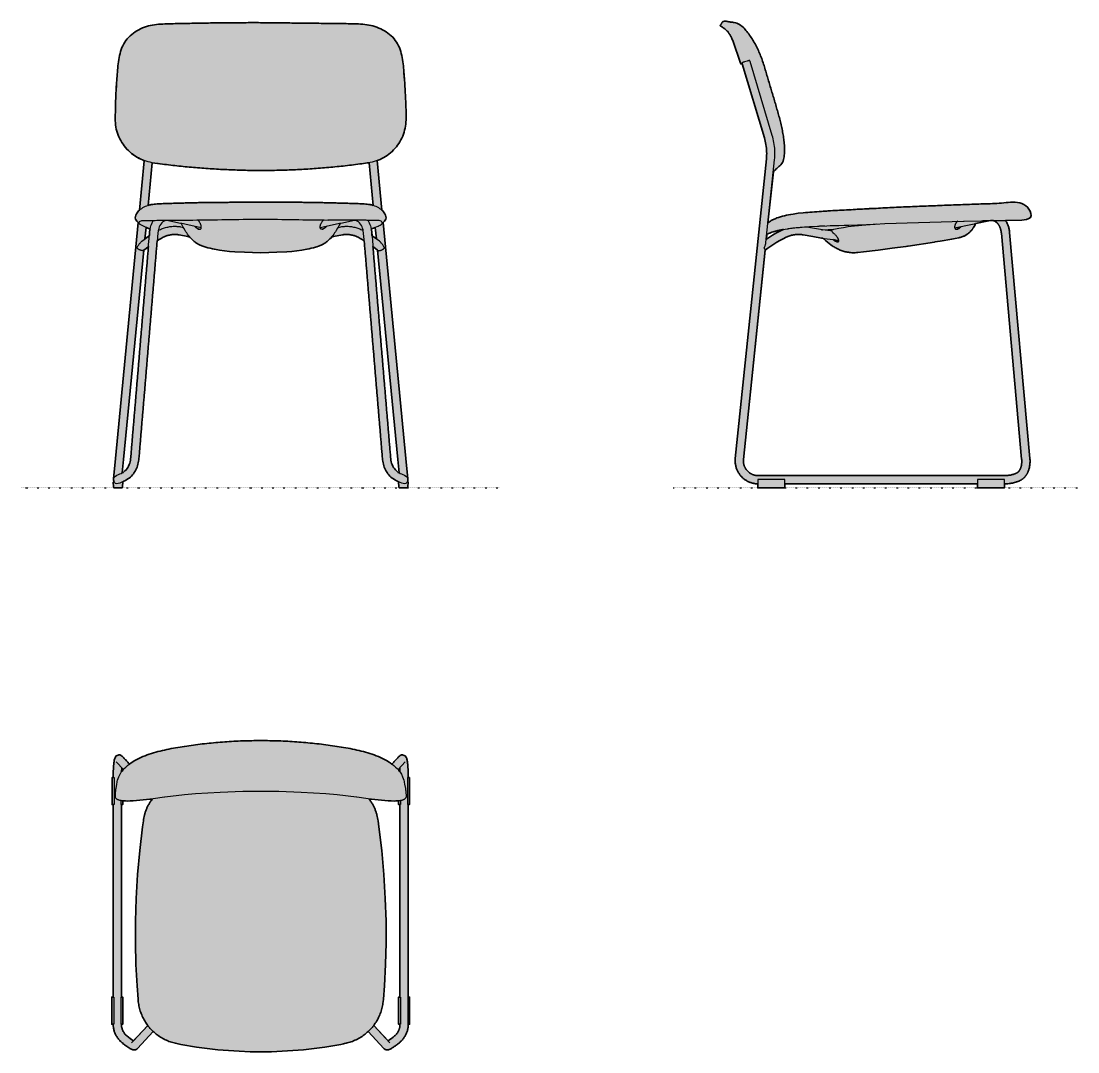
# Model space of a CAD drawing. Header units: millimetres. Extents: x 0 to 1796, y -958 to 793.
import ezdxf

# ---------------------------------------------------------------- set-up
doc = ezdxf.new("R2010")
doc.units = ezdxf.units.MM
doc.linetypes.add('Dots', pattern=[1, 0, -1])
doc.layers.add('Blocks', color=7, linetype='Continuous')
doc.layers.add('Blocks$Fill', color=7, linetype='Continuous', true_color=0xffffff)
for name, color, linetype, lineweight, true_color in [('Blocks$Inner', 7, 'Continuous', 25, 0x007f00), ('Blocks$Outline', 7, 'Continuous', 35, 0xff3f3f), ('Groud', 7, 'Dots', 25, 0x243775)]:
    doc.layers.add(name, color=color, linetype=linetype, lineweight=lineweight, true_color=true_color)

# ---------------------------------------------------------------- blocks, each defined once
blk = doc.blocks.new('Soft Edge 51 Dining Chair Side')
at = {"layer": 'Blocks$Fill'}
h = blk.add_hatch(color=256, dxfattribs=at)
h.paths.add_polyline_path([(116.9, 721.5), (155.6, 592), (156.3, 589), (156.9, 586.1), (157.5, 583.1), (157.9, 580.1), (158.2, 577.1), (158.5, 574.1), (158.6, 571), (158.7, 568), (158.6, 565), (158.4, 561.9), (158.2, 558.9), (158.2, 558.9), (105.3, 49.8), (105.2, 48.5), (105.1, 47.2), (105.1, 45.8), (105.1, 44.5), (105.2, 43.1), (105.3, 41.8), (105.5, 40.5), (105.7, 39.1), (106, 37.8), (106.3, 36.5), (106.6, 35.2), (107, 33.9), (107.4, 32.6), (107.9, 31.4), (108.4, 30.1), (109, 28.9), (109.6, 27.7), (110.3, 26.5), (111, 25.4), (111.7, 24.2), (112.5, 23.1), (113.3, 22), (114.1, 21), (115, 20), (115.9, 19), (116.9, 18), (117.8, 17.1), (118.8, 16.2), (119.9, 15.4), (121, 14.5), (122.1, 13.8), (123.2, 13), (124.3, 12.3), (125.5, 11.7), (126.7, 11), (127.9, 10.5), (129.2, 9.9), (130.4, 9.4), (131.7, 9), (133, 8.6), (134.3, 8.2), (135.6, 7.9), (136.9, 7.6), (138.2, 7.4), (139.6, 7.2), (140.9, 7.1), (142.3, 7), (143.6, 7), (143.6, 0), (189.6, 0), (189.6, 5.9), (189.6, 7), (516.6, 7), (516.6, 0), (562.6, 0), (562.6, 5.9), (562.6, 7), (566.5, 7.1), (568.5, 7.2), (570.5, 7.4), (572.4, 7.7), (574.3, 7.9), (576.3, 8.3), (578.2, 8.7), (580, 9.1), (581.8, 9.6), (583.4, 10.1), (584.2, 10.4), (585, 10.7), (585.8, 11), (586.5, 11.3), (587.3, 11.6), (588, 11.9), (588.7, 12.3), (589.4, 12.6), (590.1, 13), (590.8, 13.4), (591.4, 13.7), (591.9, 14), (592.4, 14.4), (592.9, 14.7), (593.4, 15.1), (593.9, 15.4), (594.4, 15.8), (594.9, 16.2), (595.3, 16.6), (595.8, 17), (596.2, 17.5), (596.6, 17.9), (597.1, 18.4), (597.5, 18.8), (597.9, 19.3), (598.3, 19.8), (598.7, 20.3), (599, 20.8), (599.4, 21.3), (599.8, 21.9), (600.1, 22.4), (600.4, 22.9), (600.8, 23.5), (601.1, 24.1), (601.4, 24.6), (601.7, 25.2), (602, 25.8), (602.3, 26.4), (602.5, 27), (602.8, 27.6), (603.1, 28.2), (603.5, 29.5), (603.9, 30.7), (604.3, 31.9), (604.7, 33.2), (605, 34.5), (605.2, 35.8), (605.5, 37.1), (605.7, 38.4), (605.8, 39.8), (605.9, 41), (606, 42.3), (606.1, 43.5), (606.1, 44.8), (606.1, 46.1), (606.1, 47.4), (606, 48.7), (605.9, 49.9), (571.3, 435.3), (571.1, 436.8), (570.8, 438.2), (570.6, 439.7), (570.2, 441.1), (569.9, 442.5), (569.4, 444), (569, 445.4), (568.4, 446.7), (567.9, 448.1), (567.3, 449.4), (566.6, 450.8), (565.9, 452.1), (565.2, 453.4), (564.6, 454.3), (592.3, 454.9), (593.2, 454.9), (594.1, 455), (595.1, 455.1), (596.1, 455.2), (597.1, 455.3), (598.1, 455.5), (599.2, 455.7), (599.7, 455.9), (600.2, 456), (600.7, 456.1), (601.2, 456.3), (601.7, 456.4), (602.2, 456.6), (602.7, 456.8), (603.2, 457), (603.6, 457.2), (603.8, 457.3), (604, 457.4), (604.3, 457.5), (604.5, 457.6), (604.7, 457.8), (604.9, 457.9), (605.1, 458), (605.2, 458.1), (605.4, 458.3), (605.6, 458.4), (605.8, 458.5), (605.9, 458.7), (606.1, 458.8), (606.3, 459), (606.4, 459.1), (606.6, 459.3), (606.6, 459.4), (606.7, 459.4), (606.8, 459.5), (606.8, 459.6), (606.9, 459.7), (606.9, 459.8), (607, 459.9), (607.1, 459.9), (607.1, 460), (607.2, 460.1), (607.2, 460.2), (607.3, 460.3), (607.3, 460.4), (607.4, 460.5), (607.4, 460.6), (607.4, 460.7), (607.5, 460.9), (607.6, 461), (607.7, 461.2), (607.7, 461.4), (607.8, 461.6), (607.8, 461.8), (607.9, 462), (607.9, 462.2), (608, 462.5), (608, 462.7), (608, 462.9), (608, 463.1), (608, 463.3), (608, 463.5), (608, 463.8), (608, 464), (608, 464.2), (608, 464.4), (608, 464.7), (608, 464.9), (607.9, 465.1), (607.9, 465.4), (607.9, 465.6), (607.8, 465.8), (607.7, 466.3), (607.6, 466.8), (607.5, 467.3), (607.3, 467.7), (607.2, 468.2), (607, 468.7), (606.8, 469.2), (606.6, 469.6), (606.4, 470.1), (606.1, 470.6), (605.9, 471.1), (605.6, 471.5), (605.4, 472), (605.1, 472.4), (604.8, 472.9), (604.6, 473.3), (604.3, 473.8), (604, 474.2), (603.7, 474.6), (603.4, 475), (603.1, 475.4), (602.7, 475.8), (602.4, 476.2), (602.1, 476.5), (601.7, 476.9), (601.4, 477.3), (601.1, 477.6), (600.7, 477.9), (600.3, 478.3), (600, 478.6), (599.6, 478.9), (599.2, 479.2), (598.9, 479.5), (598.5, 479.8), (598.1, 480.1), (597.7, 480.3), (597.3, 480.6), (596.9, 480.9), (596.5, 481.1), (596.1, 481.4), (595.7, 481.6), (595.3, 481.8), (594.8, 482), (594.4, 482.2), (594, 482.4), (593.6, 482.6), (593.1, 482.8), (592.2, 483.2), (591.3, 483.5), (590.4, 483.8), (589.5, 484.1), (588.6, 484.3), (587.7, 484.5), (586.7, 484.7), (585.7, 484.9), (584.8, 485), (583.8, 485.1), (582.9, 485.2), (581.9, 485.3), (580.9, 485.4), (578.9, 485.4), (577, 485.4), (575, 485.4), (573.1, 485.3), (553.8, 483.6), (265.2, 470.6), (264.2, 470.6), (220.7, 467.5), (203.7, 465.3), (199.7, 464.6), (195.9, 463.9), (192.2, 463.1), (188.7, 462.3), (185.3, 461.4), (182, 460.5), (179, 459.6), (176.1, 458.6), (174.4, 457.9), (172.9, 457.3), (171.5, 456.7), (170, 456.1), (168.8, 455.4), (167.5, 454.8), (166.3, 454.1), (165.7, 453.8), (165.2, 453.4), (164.2, 452.8), (163.3, 452.1), (162.7, 451.6), (162, 451.1), (161.4, 450.6), (160.9, 450.2), (170, 537.1), (170.9, 537.8), (171.7, 538.5), (172.4, 539.2), (180.8, 547.4), (180.8, 547.4), (181.3, 547.8), (181.8, 548.2), (182.2, 548.6), (182.6, 549.1), (183.1, 549.5), (183.5, 550), (183.9, 550.5), (184.2, 551), (184.6, 551.5), (184.9, 552), (185.3, 552.5), (185.6, 553), (185.9, 553.6), (186.1, 554.1), (186.4, 554.7), (186.6, 555.3), (186.8, 555.9), (187, 556.4), (187.2, 557), (187.4, 557.6), (187.5, 558.2), (187.7, 558.8), (187.8, 559.5), (187.9, 560.1), (188.1, 561.3), (188.3, 562.6), (188.5, 565.1), (188.7, 567.6), (188.8, 570), (188.9, 572.5), (188.9, 575), (188.9, 577.5), (188.8, 580), (188.5, 585), (188, 589.9), (187.4, 594.9), (186.6, 599.8), (185.8, 604.7), (184.8, 609.6), (183.8, 614.5), (181.5, 624.2), (173.4, 653), (153.4, 719.9), (151.8, 724.7), (150.2, 729.4), (148.4, 734), (146.5, 738.7), (144.5, 743.2), (142.4, 747.7), (140.1, 752.2), (137.7, 756.5), (135.1, 760.8), (132.4, 765), (129.5, 769.1), (126.6, 773.1), (125.1, 775.1), (123.5, 777), (121.9, 778.9), (120.2, 780.7), (119.3, 781.6), (118.4, 782.5), (117.5, 783.4), (116.6, 784.2), (115.6, 785), (115.1, 785.4), (114.6, 785.8), (114.1, 786.1), (113.6, 786.5), (113.1, 786.8), (112.6, 787.2), (112, 787.5), (111.5, 787.8), (111, 788.1), (110.4, 788.4), (109.8, 788.6), (109.3, 788.9), (108.7, 789.1), (108.1, 789.4), (107.5, 789.6), (107, 789.8), (106.4, 790), (105.8, 790.1), (105.2, 790.3), (104.6, 790.4), (104, 790.5), (103.4, 790.6), (103.4, 790.6), (103.4, 790.6), (103.4, 790.6), (103.4, 790.6), (103.4, 790.6), (103.4, 790.6), (103.4, 790.6), (103.4, 790.6), (103.4, 790.6), (103.4, 790.6), (103.4, 790.6), (103.4, 790.6), (102.2, 790.8), (96.9, 791.4), (95.8, 791.6), (94.8, 791.8), (93.7, 792), (90.6, 792.7), (90.3, 792.8), (90.1, 792.8), (89.8, 792.8), (89.5, 792.9), (89.3, 792.9), (89, 792.9), (88.7, 792.9), (88.5, 792.9), (88.2, 792.9), (87.9, 792.9), (87.7, 792.9), (87.4, 792.9), (87.1, 792.8), (86.9, 792.8), (86.6, 792.8), (86.3, 792.7), (86.1, 792.7), (85.3, 792.5), (84.9, 792.4), (84.8, 792.3), (84.7, 792.3), (84.6, 792.3), (84.6, 792.2), (84.5, 792.2), (84.5, 792.2), (84.4, 792.2), (84.4, 792.1), (84.3, 792.1), (84.3, 792.1), (84.3, 792.1), (84.3, 792.1), (84.2, 792.1), (84.2, 792), (84.2, 792), (84.2, 792), (84.1, 792), (84.1, 791.9), (84, 791.9), (84, 791.9), (83.9, 791.8), (83.9, 791.8), (83.8, 791.7), (83.7, 791.6), (83.2, 790.9), (83, 790.7), (82.9, 790.5), (82.7, 790.3), (82.6, 790.1), (82.3, 789.6), (79.6, 785.3), (79.5, 785.2), (79.5, 785.1), (85, 781.6), (85.8, 781.1), (86.5, 780.6), (87.3, 780), (88, 779.4), (88.7, 778.9), (89.3, 778.3), (90, 777.7), (90.6, 777), (91.2, 776.4), (91.8, 775.8), (92.4, 775.1), (93, 774.4), (93.5, 773.8), (94, 773.1), (94.6, 772.3), (95.1, 771.6), (95.6, 770.9), (96.1, 770.1), (96.5, 769.3), (97, 768.6), (97.4, 767.8), (97.9, 766.9), (98.3, 766.1), (98.7, 765.2), (99.1, 764.4), (99.5, 763.5), (100.2, 761.7), (100.9, 759.9), (114, 721.7), (114.5, 720.4)], flags=0)
h.paths.add_polyline_path([(187.1, 439), (174.4, 432.5), (168.8, 429.4), (163.4, 426), (158.1, 422.5), (158.9, 430.3), (159.1, 430.5), (159.2, 430.6), (159.4, 430.7), (159.6, 430.8), (159.9, 431), (160.2, 431.2), (160.7, 431.5), (161.2, 431.7), (162.2, 432.2), (163.1, 432.6), (163.9, 433), (167.4, 434.3), (169.5, 435), (171.6, 435.6), (175.6, 436.6), (180.7, 437.8), (186.5, 438.9)], flags=0)
h.paths.add_polyline_path([(253.9, 424.1), (261.9, 417.4), (264.6, 415.3), (267.4, 413.2), (270.2, 411.3), (271.7, 410.3), (273.1, 409.4), (274.6, 408.6), (276.1, 407.7), (277.6, 406.9), (279.1, 406.1), (280.7, 405.4), (282.2, 404.7), (283.8, 404), (285.5, 403.4), (287.1, 402.8), (288.8, 402.2), (290.5, 401.7), (292.2, 401.3), (294, 400.9), (295.7, 400.5), (297.6, 400.2), (299.4, 400), (301.3, 399.8), (303.2, 399.6), (305.2, 399.6), (307.2, 399.5), (309.2, 399.6), (311.2, 399.7), (313.2, 399.9), (322.9, 400.8), (348.3, 403.7), (371.7, 407.2), (395.2, 410.1), (395.4, 410.1), (397.8, 410.4), (453.4, 419.3), (485.2, 425), (486.1, 425.2), (487.6, 425.5), (489, 426), (490.4, 426.4), (491.8, 426.9), (493.2, 427.5), (494.2, 427.9), (495.1, 428.4), (496.1, 428.9), (497, 429.4), (497.8, 429.9), (498.7, 430.4), (499.5, 431), (500.3, 431.5), (501.1, 432.1), (501.8, 432.7), (502.5, 433.3), (503.2, 433.9), (503.9, 434.6), (504.6, 435.2), (505.2, 435.9), (505.9, 436.6), (506.5, 437.3), (507, 438), (507.6, 438.7), (508.2, 439.5), (508.7, 440.2), (509.2, 441), (509.7, 441.7), (510.2, 442.5), (511.2, 444.1), (512.1, 445.7), (512.9, 447.4), (513.7, 449), (538.9, 454), (543.4, 454.1), (543.8, 454), (544.1, 453.9), (544.5, 453.8), (544.8, 453.7), (545.1, 453.5), (545.5, 453.4), (545.8, 453.3), (546.1, 453.1), (546.4, 452.9), (546.8, 452.8), (547.1, 452.6), (547.4, 452.4), (547.7, 452.2), (548, 451.9), (548.3, 451.7), (548.6, 451.5), (548.9, 451.2), (549.2, 451), (549.5, 450.7), (549.8, 450.4), (550.1, 450.1), (550.4, 449.9), (550.7, 449.6), (550.9, 449.3), (551.2, 449), (551.5, 448.6), (551.8, 448.2), (552.1, 447.8), (552.4, 447.4), (552.7, 446.9), (553, 446.5), (553.3, 446.1), (553.5, 445.6), (553.8, 445.1), (554.1, 444.6), (554.3, 444.2), (554.6, 443.7), (554.8, 443.1), (555, 442.6), (555.2, 442.1), (555.4, 441.6), (555.6, 441), (555.8, 440.5), (556, 440), (556.2, 439.4), (556.5, 438.3), (556.7, 437.2), (557, 436.1), (557.2, 434.9), (557.3, 433.8), (557.5, 432.6), (592, 47.7), (592.1, 46.8), (592.1, 45.8), (592.1, 44.9), (592.1, 44), (592, 43.1), (592, 42.1), (591.9, 41.2), (591.8, 40.6), (591.7, 40), (591.7, 39.4), (591.6, 38.8), (591.4, 38), (591.2, 37.2), (591.1, 36.5), (590.9, 35.8), (590.6, 35), (590.3, 34.2), (590.1, 33.5), (589.9, 32.9), (589.7, 32.6), (589.5, 32.2), (589.4, 31.8), (589.2, 31.5), (589, 31.1), (588.8, 30.8), (588.7, 30.5), (588.5, 30.2), (588.3, 29.9), (588.1, 29.6), (587.9, 29.3), (587.7, 29), (587.5, 28.7), (587.3, 28.5), (587.1, 28.3), (586.9, 28), (586.7, 27.8), (586.5, 27.6), (586.3, 27.3), (586.1, 27.1), (585.9, 26.9), (585.6, 26.7), (585.4, 26.6), (585.2, 26.4), (585, 26.2), (584.7, 26), (584.5, 25.9), (584.2, 25.7), (583.7, 25.4), (583.2, 25.2), (582.7, 24.9), (582.2, 24.7), (581.6, 24.4), (581, 24.2), (580.4, 23.9), (579.8, 23.7), (579.2, 23.5), (578.5, 23.3), (577.2, 22.9), (575.8, 22.5), (574.5, 22.2), (573, 21.9), (571.5, 21.7), (570.1, 21.5), (568.6, 21.3), (567, 21.2), (565.4, 21.1), (563.7, 21), (562.1, 21), (143.3, 21), (142.4, 21), (141.6, 21.1), (140.7, 21.2), (139.9, 21.3), (139, 21.5), (138.2, 21.7), (137.4, 21.9), (136.6, 22.1), (135.8, 22.4), (135, 22.7), (134.2, 23), (133.4, 23.4), (132.6, 23.7), (131.9, 24.1), (131.1, 24.6), (130.4, 25), (129.7, 25.5), (129, 26), (128.4, 26.5), (127.7, 27.1), (127.1, 27.6), (126.5, 28.2), (125.9, 28.8), (125.3, 29.5), (124.7, 30.1), (124.2, 30.8), (123.7, 31.5), (123.2, 32.2), (122.8, 32.9), (122.3, 33.6), (121.9, 34.4), (121.6, 35.1), (121.2, 35.9), (120.9, 36.7), (120.6, 37.5), (120.3, 38.3), (120, 39.1), (119.8, 39.9), (119.6, 40.8), (119.5, 41.6), (119.3, 42.4), (119.2, 43.3), (119.2, 44.1), (119.1, 45), (119.1, 45.8), (119.1, 46.7), (119.2, 47.5), (119.2, 48.4), (156.1, 403.7), (165.8, 410.8), (170.8, 414.1), (175.9, 417.3), (181.1, 420.2), (186.4, 423.1), (191.7, 425.7), (193.2, 426.4), (194.8, 427), (196.3, 427.6), (197.9, 428.2), (199.5, 428.6), (201.1, 429.1), (202.7, 429.4), (204.3, 429.7), (206, 430), (207.6, 430.2), (209.2, 430.4), (210.9, 430.4), (212.6, 430.5), (214, 430.5), (215.3, 430.4), (216.7, 430.3), (218.1, 430.2), (219.5, 430), (220.9, 429.7), (251.8, 424.4)], flags=0)
at = {"layer": 'Blocks$Inner'}
for p, q in [((272.9, 471.1), (262.7, 470.5)), ((299.6, 472.7), (295.7, 472.5)), ((324.9, 474.1), (312.6, 473.4)), ((348.9, 475.3), (332.7, 474.5)), ((256.7, 445.1), (248.2, 444.8)), ((189.6, 7), (516.6, 7))]:
    blk.add_line(p, q, dxfattribs=at)
for points in [[(79.5, 785.1), (83.5, 782.7), (84.3, 782.2), (85, 781.6), (85.8, 781.1), (86.5, 780.6), (87.3, 780), (88, 779.4), (88.7, 778.9), (89.3, 778.3), (90, 777.7), (90.6, 777), (91.2, 776.4), (91.8, 775.8), (92.4, 775.1), (93, 774.4), (93.5, 773.8), (94, 773.1), (94.6, 772.3), (95.1, 771.6), (95.6, 770.9), (96.1, 770.1), (96.5, 769.3), (97, 768.6), (97.4, 767.8), (97.9, 766.9), (98.3, 766.1), (98.7, 765.2), (99.1, 764.4), (99.5, 763.5), (100.2, 761.7), (100.9, 759.9), (114, 721.7), (114.5, 720.4), (116.9, 721.5)], [(478, 441.9), (539.2, 454.1), (539.5, 454.2), (539.9, 454.2), (540.2, 454.3), (540.5, 454.3), (540.9, 454.3), (541.2, 454.3), (541.5, 454.3), (541.9, 454.3), (542.2, 454.3), (542.5, 454.2), (542.8, 454.2), (543.1, 454.1), (543.5, 454.1), (543.8, 454), (544.1, 453.9), (544.5, 453.8), (544.8, 453.7), (545.1, 453.5), (545.5, 453.4), (545.8, 453.3), (546.1, 453.1), (546.4, 452.9), (546.8, 452.8), (547.1, 452.6), (547.4, 452.4), (547.7, 452.2), (548, 451.9), (548.3, 451.7), (548.6, 451.5), (548.9, 451.2), (549.2, 451), (549.5, 450.7), (549.8, 450.4), (550.1, 450.1), (550.4, 449.9), (550.7, 449.6), (550.9, 449.3), (551.2, 449), (551.5, 448.6), (551.8, 448.2), (552.1, 447.8), (552.4, 447.4), (552.7, 446.9), (553, 446.5), (553.3, 446.1), (553.5, 445.6), (553.8, 445.1), (554.1, 444.6), (554.3, 444.2), (554.6, 443.7), (554.8, 443.1), (555, 442.6), (555.2, 442.1), (555.4, 441.6), (555.6, 441), (555.8, 440.5), (556, 440), (556.2, 439.4), (556.5, 438.3), (556.7, 437.2), (557, 436.1), (557.2, 434.9), (557.3, 433.8), (557.5, 432.6), (591.9, 48.7), (592, 47.7), (592.1, 46.8), (592.1, 45.8), (592.1, 44.9), (592.1, 44), (592, 43.1), (592, 42.1), (591.9, 41.2), (591.8, 40.6), (591.7, 40), (591.7, 39.4), (591.6, 38.8), (591.4, 38), (591.2, 37.2), (591.1, 36.5), (590.9, 35.8), (590.6, 35), (590.3, 34.2), (590.1, 33.5), (589.9, 32.9), (589.7, 32.6), (589.5, 32.2), (589.4, 31.8), (589.2, 31.5), (589, 31.1), (588.8, 30.8), (588.7, 30.5), (588.5, 30.2), (588.3, 29.9), (588.1, 29.6), (587.9, 29.3), (587.7, 29), (587.5, 28.7), (587.3, 28.5), (587.1, 28.3), (586.9, 28), (586.7, 27.8), (586.5, 27.6), (586.3, 27.3), (586.1, 27.1), (585.9, 26.9), (585.6, 26.7), (585.4, 26.6), (585.2, 26.4), (585, 26.2), (584.7, 26), (584.5, 25.9), (584.2, 25.7), (583.7, 25.4), (583.2, 25.2), (582.7, 24.9), (582.2, 24.7), (581.6, 24.4), (581, 24.2), (580.4, 23.9), (579.8, 23.7), (579.2, 23.5), (578.5, 23.3), (577.2, 22.9), (575.8, 22.5), (574.5, 22.2), (573, 21.9), (571.5, 21.7), (570.1, 21.5), (568.6, 21.3), (567, 21.2), (565.4, 21.1), (563.7, 21), (562.1, 21), (144.1, 21), (143.3, 21), (142.4, 21), (141.6, 21.1), (140.7, 21.2), (139.9, 21.3), (139, 21.5), (138.2, 21.7), (137.4, 21.9), (136.6, 22.1), (135.8, 22.4), (135, 22.7), (134.2, 23), (133.4, 23.4), (132.6, 23.7), (131.9, 24.1), (131.1, 24.6), (130.4, 25), (129.7, 25.5), (129, 26), (128.4, 26.5), (127.7, 27.1), (127.1, 27.6), (126.5, 28.2), (125.9, 28.8), (125.3, 29.5), (124.7, 30.1), (124.2, 30.8), (123.7, 31.5), (123.2, 32.2), (122.8, 32.9), (122.3, 33.6), (121.9, 34.4), (121.6, 35.1), (121.2, 35.9), (120.9, 36.7), (120.6, 37.5), (120.3, 38.3), (120, 39.1), (119.8, 39.9), (119.6, 40.8), (119.5, 41.6), (119.3, 42.4), (119.2, 43.3), (119.2, 44.1), (119.1, 45), (119.1, 45.8), (119.1, 46.7), (119.2, 47.5), (119.2, 48.4), (119.2, 48.4), (156.2, 404.2), (156.2, 404.2), (156.2, 404.3), (156.2, 404.3), (156.2, 404.4), (156.2, 404.4), (156.2, 404.4), (156.2, 404.5), (156.2, 404.5), (156.2, 404.6), (156.2, 404.6), (156.1, 404.7), (156.1, 404.7), (156.1, 404.7), (156.1, 404.8), (156.1, 404.8), (156.1, 404.9), (156.1, 404.9), (156.1, 405), (156, 405), (156, 405.1), (156, 405.2), (155.9, 405.3), (155.9, 405.4), (155.8, 405.5), (155.8, 405.6), (155.7, 405.7), (155.7, 405.8), (155.6, 405.9), (155.5, 406), (155.4, 406.1), (155.4, 406.2), (155.3, 406.3), (155.1, 406.5), (154.9, 406.7), (154.7, 406.9), (154.5, 407.2), (154.2, 407.4), (154.9, 408.7), (155.5, 410.1), (156, 411.4), (156.2, 412), (156.5, 412.7), (156.7, 413.2), (156.8, 413.8), (157, 414.4), (157.1, 415), (157.3, 415.5), (157.4, 416), (157.4, 416.5), (157.5, 416.7), (157.5, 417), (172.1, 557.5), (172.4, 560.7), (172.6, 564), (172.6, 567.2), (172.6, 570.5), (172.5, 573.7), (172.3, 577), (172, 580.2), (171.6, 583.5), (171.1, 586.6), (170.5, 589.7), (169.8, 592.8), (169, 595.9), (168.2, 598.9), (130.5, 724.6), (130.3, 725.5), (130.3, 725.5), (130.3, 725.5), (130.3, 725.5), (130.2, 725.6), (130.2, 725.6), (130.2, 725.6), (130.2, 725.6), (130.2, 725.6), (130.2, 725.6), (130.2, 725.6), (130.2, 725.6), (130.2, 725.7), (130.2, 725.7), (130.2, 725.7), (130.2, 725.7), (130.2, 725.7), (130.1, 725.7), (130.1, 725.7), (130.1, 725.7), (130.1, 725.7), (130.1, 725.8), (130.1, 725.8), (130.1, 725.8), (130.1, 725.8), (130.1, 725.8), (130.1, 725.8), (130, 725.8), (130, 725.8), (130, 725.8), (130, 725.8), (130, 725.8), (130, 725.8), (130, 725.9), (130, 725.9), (129.9, 725.9), (129.9, 725.9), (129.9, 725.9), (129.9, 725.9), (129.9, 725.9), (129.8, 725.9), (129.8, 725.9), (129.8, 725.9), (129.8, 725.9), (129.8, 725.9), (129.8, 725.9), (129.7, 725.9), (129.7, 725.9), (129.7, 725.9), (129.7, 725.9), (129.6, 725.9), (129.6, 725.9), (129.5, 725.9), (129.5, 725.9), (129.4, 725.9), (129.3, 725.9), (129.1, 725.9), (129, 725.9), (128.6, 725.8), (128.2, 725.8), (127.7, 725.7), (126.8, 725.5), (125.7, 725.2), (123.3, 724.5), (120.9, 723.7), (119.8, 723.4), (118.9, 723), (118.4, 722.8), (118.1, 722.7), (117.7, 722.5), (117.6, 722.5), (117.4, 722.4), (117.3, 722.3), (117.3, 722.3), (117.2, 722.3), (117.2, 722.2), (117.2, 722.2), (117.1, 722.2), (117.1, 722.2), (117.1, 722.1), (117.1, 722.1), (117, 722.1), (117, 722.1), (117, 722.1), (117, 722.1), (117, 722.1), (117, 722), (117, 722), (117, 722), (116.9, 722), (116.9, 722), (116.9, 722), (116.9, 722), (116.9, 721.9), (116.9, 721.9), (116.9, 721.9), (116.9, 721.9), (116.9, 721.9), (116.9, 721.9), (116.9, 721.8), (116.9, 721.8), (116.9, 721.8), (116.9, 721.8), (116.8, 721.8), (116.8, 721.8), (116.8, 721.8), (116.8, 721.8), (116.8, 721.7), (116.8, 721.7), (116.8, 721.7), (116.8, 721.7), (116.8, 721.7), (116.8, 721.7), (116.8, 721.7), (116.8, 721.6), (116.8, 721.6), (116.8, 721.6), (116.8, 721.6), (116.8, 721.6), (116.8, 721.6), (116.8, 721.6), (116.8, 721.5), (116.8, 721.5), (116.8, 721.5), (116.8, 721.5), (116.9, 721.5), (117.1, 720.5), (154.8, 594.9), (155.6, 592), (156.3, 589), (156.9, 586.1), (157.5, 583.1), (157.9, 580.1), (158.2, 577.1), (158.5, 574.1), (158.6, 571), (158.7, 568), (158.6, 565), (158.4, 561.9), (158.2, 558.9), (158.2, 558.9), (105.3, 49.8), (105.2, 48.5), (105.1, 47.2), (105.1, 45.8), (105.1, 44.5), (105.2, 43.1), (105.3, 41.8), (105.5, 40.5), (105.7, 39.1), (106, 37.8), (106.3, 36.5), (106.6, 35.2), (107, 33.9), (107.4, 32.6), (107.9, 31.4), (108.4, 30.1), (109, 28.9), (109.6, 27.7), (110.3, 26.5), (111, 25.4), (111.7, 24.2), (112.5, 23.1), (113.3, 22), (114.1, 21), (115, 20), (115.9, 19), (116.9, 18), (117.8, 17.1), (118.8, 16.2), (119.9, 15.4), (121, 14.5), (122.1, 13.8), (123.2, 13), (124.3, 12.3), (125.5, 11.7), (126.7, 11), (127.9, 10.5), (129.2, 9.9), (130.4, 9.4), (131.7, 9), (133, 8.6), (134.3, 8.2), (135.6, 7.9), (136.9, 7.6), (138.2, 7.4), (139.6, 7.2), (140.9, 7.1), (142.3, 7), (143.6, 7)], [(220.7, 467.5), (212, 466.5), (203.7, 465.3), (199.7, 464.6), (195.9, 463.9), (192.2, 463.1), (188.7, 462.3), (185.3, 461.4), (182, 460.5), (179, 459.6), (176.1, 458.6), (174.4, 457.9), (172.9, 457.3), (171.5, 456.7), (170, 456.1), (168.8, 455.4), (167.5, 454.8), (166.3, 454.1), (165.7, 453.8), (165.2, 453.4), (164.2, 452.8), (163.3, 452.1), (162.7, 451.6), (162, 451.1), (161.4, 450.6), (160.7, 450)], [(158.9, 430.3), (159, 430.4), (159.1, 430.5), (159.2, 430.6), (159.4, 430.7), (159.6, 430.8), (159.6, 430.8), (159.9, 431), (160.1, 431.2), (160.2, 431.2), (160.5, 431.4), (160.7, 431.5), (160.8, 431.6), (161.1, 431.7), (161.2, 431.7), (161.4, 431.9), (161.5, 431.9), (162.2, 432.2), (162.3, 432.3), (163.1, 432.6), (163.1, 432.7), (163.9, 433), (167.4, 434.3), (169.5, 435), (171.3, 435.5), (171.6, 435.6), (171.8, 435.6), (172.5, 435.8), (172.5, 435.8), (173.2, 436), (173.3, 436), (173.9, 436.2), (174, 436.2), (174.7, 436.4), (174.8, 436.4), (175.5, 436.6), (175.6, 436.6), (176.3, 436.8), (176.4, 436.8), (177.1, 437), (177.3, 437), (178.9, 437.4), (179, 437.4), (180.6, 437.8), (180.7, 437.8), (182.5, 438.2), (182.6, 438.2), (184.4, 438.5), (184.5, 438.6), (186.3, 438.9), (186.5, 438.9), (193.7, 440.2), (193.8, 440.2), (194.8, 440.3), (194.9, 440.3), (195.9, 440.5), (196, 440.5), (197, 440.7), (197.1, 440.7), (199.3, 441), (199.4, 441), (201.6, 441.3), (201.7, 441.3), (203.9, 441.6), (204.1, 441.6), (205.4, 441.7), (206.3, 441.8), (208.7, 442.1), (211.3, 442.4), (212.9, 442.5), (213.7, 442.6), (214.2, 442.6), (216, 442.7), (218.7, 442.9), (225.3, 443.4), (226.6, 443.5), (227.9, 443.6), (229.2, 443.7), (230.6, 443.7), (230.6, 443.7), (231.9, 443.8), (233.1, 443.9), (233.2, 443.9), (234.4, 444), (234.5, 444), (245.2, 444.6), (247.6, 444.7), (260.6, 445.3), (260.6, 445.3), (266.4, 445.5), (281.3, 446), (290.5, 446.3), (291.9, 446.4), (298.2, 446.6), (342.8, 448.3), (359.3, 449), (493.2, 453.2), (494.4, 453.3), (523.6, 453.9), (526.2, 454), (532.1, 454), (532.5, 454), (533.5, 454), (534.4, 454), (541.5, 454.1), (548.7, 454.1), (562.2, 454.2), (564, 454.3), (592.3, 454.9)], [(348.3, 403.7), (322.9, 400.8), (348.3, 403.7), (348.3, 403.7), (371.7, 407.2), (395.2, 410.1), (395.4, 410.1), (397.8, 410.4), (398.8, 410.6), (443.8, 417.7), (444.5, 417.8), (453.4, 419.3), (473.2, 422.8), (479.2, 423.8), (485.2, 425), (486.1, 425.2), (487.6, 425.5), (489, 426), (490.4, 426.4), (491.8, 426.9), (493.2, 427.5), (494.2, 427.9), (495.1, 428.4), (496.1, 428.9), (497, 429.4), (497.8, 429.9), (498.7, 430.4), (499.5, 431), (500.3, 431.5), (501.1, 432.1), (501.8, 432.7), (502.5, 433.3), (503.2, 433.9), (503.9, 434.6), (504.6, 435.2), (505.2, 435.9), (505.9, 436.6), (506.5, 437.3), (507, 438), (507.6, 438.7), (508.2, 439.5), (508.7, 440.2), (509.2, 441), (509.7, 441.7), (510.2, 442.5), (511.2, 444.1), (512.1, 445.7), (512.9, 447.4), (513.7, 449)], [(482.9, 453.3), (482.5, 452.9), (482.1, 452.5), (481.8, 452.1), (481.5, 451.7), (481.1, 451.2), (480.8, 450.8), (480.5, 450.3), (480.2, 449.9), (480, 449.4), (479.7, 449), (479.4, 448.5), (479.2, 448), (479, 447.6), (478.8, 447.1), (478.6, 446.7), (478.5, 446.2), (478.3, 445.8), (478.3, 445.6), (478.2, 445.3), (478.2, 445.1), (478.1, 444.9), (478.1, 444.7), (478, 444.5), (478, 444.3), (478, 444.1), (477.9, 443.9), (477.9, 443.7), (477.9, 443.5), (477.9, 443.3), (477.9, 443.1), (477.9, 442.9), (477.9, 442.7), (477.9, 442.5), (477.9, 442.4), (477.9, 442.2), (477.9, 442), (478, 441.9), (478, 441.8), (478, 441.7), (478, 441.7), (478.1, 441.6), (478.1, 441.5), (478.1, 441.4), (478.1, 441.4), (478.1, 441.3), (478.2, 441.2), (478.2, 441.1), (478.2, 441.1), (478.3, 441), (478.3, 440.9), (478.3, 440.9), (478.4, 440.8), (478.4, 440.8), (478.4, 440.7), (478.5, 440.6), (478.5, 440.6), (478.5, 440.5), (478.6, 440.5), (478.6, 440.4), (478.7, 440.4), (478.7, 440.3), (478.8, 440.3), (478.8, 440.2), (478.9, 440.2), (478.9, 440.1), (479, 440.1), (479, 440), (479.1, 440), (479.1, 440), (479.2, 439.9), (479.2, 439.9), (479.3, 439.8), (479.3, 439.8), (479.4, 439.8), (479.5, 439.7), (479.5, 439.7), (479.6, 439.7), (479.6, 439.6), (479.7, 439.6), (479.8, 439.6), (479.8, 439.6), (479.9, 439.6), (480, 439.5), (480, 439.5), (480.1, 439.5), (480.2, 439.5), (480.2, 439.5), (480.3, 439.4), (480.4, 439.4), (480.4, 439.4), (480.5, 439.4), (480.6, 439.4), (480.7, 439.4), (480.7, 439.4), (480.8, 439.4), (481, 439.4), (481.1, 439.4), (481.1, 439.4), (481.3, 439.4), (481.5, 439.4), (481.6, 439.4), (481.8, 439.4), (482, 439.5), (482.2, 439.5), (482.4, 439.5), (482.6, 439.6), (482.7, 439.6), (482.9, 439.7), (483.1, 439.8), (483.3, 439.8), (483.5, 439.9), (483.7, 440), (483.9, 440.1), (484.1, 440.2), (484.3, 440.3), (484.7, 440.5), (485.1, 440.7), (485.5, 440.9), (485.9, 441.2), (486.3, 441.4), (486.8, 441.7), (487.2, 442.1), (487.6, 442.4), (488, 442.7), (488.3, 443.1), (488.7, 443.4), (489.1, 443.8), (489.5, 444.2)], [(562.6, 7), (564.5, 7), (566.5, 7.1), (568.5, 7.2), (570.5, 7.4), (572.4, 7.7), (574.3, 7.9), (576.3, 8.3), (578.2, 8.7), (580, 9.1), (581.8, 9.6), (583.4, 10.1), (584.2, 10.4), (585, 10.7), (585.8, 11), (586.5, 11.3), (587.3, 11.6), (588, 11.9), (588.7, 12.3), (589.4, 12.6), (590.1, 13), (590.8, 13.4), (591.4, 13.7), (591.9, 14), (592.4, 14.4), (592.9, 14.7), (593.4, 15.1), (593.9, 15.4), (594.4, 15.8), (594.9, 16.2), (595.3, 16.6), (595.8, 17), (596.2, 17.5), (596.6, 17.9), (597.1, 18.4), (597.5, 18.8), (597.9, 19.3), (598.3, 19.8), (598.7, 20.3), (599, 20.8), (599.4, 21.3), (599.8, 21.9), (600.1, 22.4), (600.4, 22.9), (600.8, 23.5), (601.1, 24.1), (601.4, 24.6), (601.7, 25.2), (602, 25.8), (602.3, 26.4), (602.5, 27), (602.8, 27.6), (603.1, 28.2), (603.5, 29.5), (603.9, 30.7), (604.3, 31.9), (604.7, 33.2), (605, 34.5), (605.2, 35.8), (605.5, 37.1), (605.7, 38.4), (605.8, 39.8), (605.9, 41), (606, 42.3), (606.1, 43.5), (606.1, 44.8), (606.1, 46.1), (606.1, 47.4), (606, 48.7), (605.9, 49.9), (571.4, 433.8), (571.3, 435.3), (571.1, 436.8), (570.8, 438.2), (570.6, 439.7), (570.2, 441.1), (569.9, 442.5), (569.4, 444), (569, 445.4), (568.4, 446.7), (567.9, 448.1), (567.3, 449.4), (566.6, 450.8), (565.9, 452.1), (565.2, 453.4), (564.4, 454.6)], [(187.1, 439), (185.8, 438.4), (180, 435.5), (174.4, 432.5), (168.8, 429.4), (163.4, 426), (158.1, 422.5)], [(269.4, 436.2), (267.1, 436.5), (253.3, 438.3), (239.7, 440.6), (223.6, 443.5)], [(251.9, 438.5), (253.5, 438.6), (272.6, 439.3), (272.8, 439.4), (281.4, 441.2), (289.2, 442.6), (297, 443.8), (307.9, 445.2), (313.9, 445.9), (314.5, 445.9), (314.8, 446), (320.6, 446.5), (334.4, 447.6), (344.9, 448.4)], [(271.1, 422), (271.6, 421.6), (272.1, 421.2), (272.6, 420.9), (273.2, 420.5), (273.6, 420.2), (274.1, 419.9), (274.6, 419.7), (275.1, 419.4), (275.6, 419.2), (276, 419), (276.5, 418.8), (276.7, 418.7), (276.9, 418.6), (277.1, 418.5), (277.4, 418.4), (277.6, 418.4), (277.8, 418.3), (278, 418.3), (278.2, 418.2), (278.4, 418.2), (278.5, 418.2), (278.7, 418.1), (278.9, 418.1), (279, 418.1), (279.1, 418.1), (279.1, 418.1), (279.2, 418.1), (279.3, 418.1), (279.4, 418.1), (279.5, 418.1), (279.5, 418.1), (279.6, 418.1), (279.7, 418.1), (279.7, 418.1), (279.8, 418.1), (279.9, 418.2), (279.9, 418.2), (280, 418.2), (280.1, 418.2), (280.1, 418.2), (280.2, 418.2), (280.2, 418.3), (280.3, 418.3), (280.3, 418.3), (280.4, 418.3), (280.4, 418.3), (280.5, 418.4), (280.5, 418.4), (280.5, 418.4), (280.5, 418.4), (280.6, 418.4), (280.6, 418.4), (280.6, 418.5), (280.6, 418.5), (280.7, 418.5), (280.7, 418.5), (280.7, 418.5), (280.7, 418.6), (280.7, 418.6), (280.8, 418.6), (280.8, 418.6), (280.8, 418.6), (280.8, 418.7), (280.8, 418.7), (280.9, 418.7), (280.9, 418.7), (280.9, 418.7), (280.9, 418.8), (280.9, 418.8), (280.9, 418.8), (281, 418.8), (281, 418.9), (281, 418.9), (281, 418.9), (281, 418.9), (281, 419), (281, 419), (281.1, 419), (281.1, 419), (281.1, 419.1), (281.1, 419.1), (281.1, 419.1), (281.1, 419.2), (281.1, 419.2), (281.2, 419.3), (281.2, 419.4), (281.2, 419.4), (281.2, 419.5), (281.2, 419.6), (281.2, 419.6), (281.2, 419.7), (281.2, 419.8), (281.2, 419.8), (281.2, 419.9), (281.2, 420), (281.2, 420.1), (281.2, 420.1), (281.2, 420.2), (281.2, 420.3), (281.2, 420.4), (281.2, 420.6), (281.2, 420.7), (281.1, 420.9), (281.1, 421), (281.1, 421.2), (281, 421.3), (281, 421.5), (280.9, 421.7), (280.9, 421.8), (280.8, 422), (280.7, 422.3), (280.5, 422.7), (280.3, 423.1), (280.1, 423.5), (279.9, 423.8), (279.7, 424.2), (279.5, 424.6), (279.3, 425), (279, 425.4), (278.7, 425.8), (278.4, 426.2), (278.1, 426.6), (277.8, 427), (277.2, 427.8), (276.5, 428.6), (275.8, 429.3), (275.1, 430.1), (274.3, 430.8), (273.5, 431.5), (272.7, 432.2), (272.4, 432.4), (272.1, 432.7), (271.9, 432.9), (271.8, 433), (271.7, 433.1), (271.6, 433.3), (271.4, 433.4), (271.3, 433.5), (271.2, 433.7), (270.7, 434.4), (269.7, 435.8), (269.2, 436.5), (268.5, 437.5), (268.5, 437.5), (268.5, 437.5), (268.5, 437.6), (268.4, 437.6), (268.4, 437.6), (268.4, 437.7), (268.4, 437.7), (268.4, 437.8), (268.4, 437.8), (268.3, 437.8), (268.3, 437.8), (268.3, 437.8), (268.3, 437.8), (268.3, 437.9), (268.3, 437.9), (268.3, 437.9), (268.3, 437.9), (268.3, 437.9), (268.3, 438), (268.3, 438), (268.3, 438), (268.3, 438), (268.3, 438), (268.3, 438), (268.3, 438.1), (268.3, 438.1), (268.4, 438.1), (268.4, 438.1), (268.4, 438.1), (268.4, 438.1), (268.4, 438.1), (268.4, 438.2), (268.4, 438.2), (268.4, 438.2), (268.4, 438.2), (268.4, 438.2), (268.4, 438.2), (268.4, 438.2), (268.5, 438.3), (268.5, 438.3), (268.5, 438.3), (268.5, 438.3), (268.5, 438.3), (268.5, 438.3), (268.5, 438.3), (268.5, 438.3), (268.6, 438.3), (268.6, 438.3), (268.6, 438.4), (268.6, 438.4), (268.6, 438.4), (268.6, 438.4), (268.6, 438.4), (268.7, 438.4), (268.7, 438.4), (268.7, 438.4), (268.7, 438.4), (268.7, 438.4), (268.7, 438.4), (268.8, 438.4), (268.8, 438.4), (271.8, 439.1), (272.5, 439.3), (272.5, 439.3)], [(489, 444.1), (488.5, 443.6), (488, 443.2), (487.4, 442.7), (486.9, 442.3), (486.3, 441.9), (485.8, 441.5), (485.2, 441.1), (484.6, 440.8), (484, 440.5), (483.4, 440.2), (482.7, 439.9), (482.1, 439.6), (481.5, 439.4)], [(156.1, 403.7), (160.9, 407.3), (165.8, 410.8), (170.8, 414.1), (175.9, 417.3), (181.1, 420.2), (186.4, 423.1), (191.7, 425.7), (193.2, 426.4), (194.8, 427), (196.3, 427.6), (197.9, 428.2), (199.5, 428.6), (201.1, 429.1), (202.7, 429.4), (204.3, 429.7), (206, 430), (207.6, 430.2), (209.2, 430.4), (210.9, 430.4), (212.6, 430.5), (214, 430.5), (215.3, 430.4), (216.7, 430.3), (218.1, 430.2), (219.5, 430), (220.9, 429.7), (237.2, 426.8), (251.8, 424.4), (266.4, 422.5), (281.1, 421)], [(253.9, 424.1), (259.2, 419.6), (261.9, 417.4), (264.6, 415.3), (267.4, 413.2), (270.2, 411.3), (271.7, 410.3), (273.1, 409.4), (274.6, 408.6), (276.1, 407.7), (277.6, 406.9), (279.1, 406.1), (280.7, 405.4), (282.2, 404.7), (283.8, 404), (285.5, 403.4), (287.1, 402.8), (288.8, 402.2), (290.5, 401.7), (292.2, 401.3), (294, 400.9), (295.7, 400.5), (297.6, 400.2), (299.4, 400), (301.3, 399.8), (303.2, 399.6), (305.2, 399.6), (307.2, 399.5), (309.2, 399.6), (311.2, 399.7), (313.2, 399.9), (313.6, 399.9), (322.9, 400.8)], [(280.2, 418.2), (279.3, 418.5), (278.5, 418.8), (277.7, 419.2), (276.9, 419.5), (276.1, 419.9), (275.3, 420.3), (274.5, 420.8), (273.8, 421.3), (273, 421.8)]]:
    blk.add_lwpolyline(points, dxfattribs=at)
for points in [[(189.6, 12.6), (189.6, 12.6), (189.6, 14.5), (143.6, 14.5), (143.6, 12.6), (143.6, 12.6), (143.6, 5.9), (143.6, 0), (189.6, 0), (189.6, 5.9)], [(562.6, 12.6), (562.6, 12.6), (562.6, 14.5), (516.6, 14.5), (516.6, 12.6), (516.6, 12.6), (516.6, 5.9), (516.6, 0), (562.6, 0), (562.6, 5.9)]]:
    blk.add_lwpolyline(points, close=True, dxfattribs=at)
for points in [[(103.4, 790.6), (103.5, 790.6), (103.2, 790.6), (102.2, 790.8), (101.1, 790.9), (100.1, 791.1), (99, 791.2), (97.9, 791.3), (96.9, 791.4), (95.8, 791.6), (94.8, 791.8), (93.7, 792), (92.7, 792.2), (91.6, 792.5), (90.6, 792.7), (89.5, 792.9), (88.5, 792.9), (87.4, 792.9), (86.3, 792.7), (85.3, 792.5), (84.2, 792.2), (83.5, 791.4), (82.8, 790.5), (82.3, 789.6), (81.7, 788.7), (81.1, 787.8), (80.6, 786.9), (80, 786), (79.6, 785.4), (79.5, 785.1)], [(180.8, 547.4), (183.4, 549.4), (187.4, 555), (188.7, 565.1), (189.1, 575), (188.6, 585), (187.4, 594.9), (185.8, 604.8), (183.8, 614.5), (181.5, 624.2), (178.9, 633.9), (176.1, 643.4), (173.4, 653), (170.6, 662.6), (167.7, 672.2), (164.8, 681.7), (162, 691.3), (159.1, 700.8), (156.3, 710.4), (153.5, 720), (150.2, 729.4), (146.7, 738.7), (142.5, 747.8), (137.7, 756.6), (132.5, 765), (126.7, 773.2), (120.4, 780.9), (112.9, 787.7), (106.6, 790.2), (103.4, 790.6)], [(170, 537.1), (172.4, 539.1), (175.7, 542.5), (179.1, 545.8), (180.8, 547.4)], [(592.3, 454.9), (596.7, 455.1), (611.6, 457.1), (605.3, 475.2), (592.8, 484.4), (576.9, 486), (561.6, 484), (546.1, 483.1), (530.5, 482.6), (515, 482.1), (499.5, 481.5), (484, 480.9), (468.5, 480.4), (453, 479.8), (437.5, 479.1), (422, 478.5), (406.5, 477.9), (391, 477.2), (375.5, 476.5), (360, 475.8), (344.5, 474.9), (329.1, 474.1), (313.6, 473.3), (298.1, 472.4), (282.6, 471.6), (267.1, 470.8), (251.6, 469.8), (236.1, 468.6), (225.8, 467.9), (220.7, 467.5)]]:
    blk.add_open_spline(points, degree=3, dxfattribs=at)
at = {"layer": 'Blocks$Outline'}
for points in [[(79.5, 785.1), (83.5, 782.7), (84.3, 782.2), (85, 781.6), (85.8, 781.1), (86.5, 780.6), (87.3, 780), (88, 779.4), (88.7, 778.9), (89.3, 778.3), (90, 777.7), (90.6, 777), (91.2, 776.4), (91.8, 775.8), (92.4, 775.1), (93, 774.4), (93.5, 773.8), (94, 773.1), (94.6, 772.3), (95.1, 771.6), (95.6, 770.9), (96.1, 770.1), (96.5, 769.3), (97, 768.6), (97.4, 767.8), (97.9, 766.9), (98.3, 766.1), (98.7, 765.2), (99.1, 764.4), (99.5, 763.5), (100.2, 761.7), (100.9, 759.9), (114, 721.7)], [(116.9, 721.5), (117.1, 720.5), (154.8, 594.9), (155.6, 592), (156.3, 589), (156.9, 586.1), (157.5, 583.1), (157.9, 580.1), (158.2, 577.1), (158.5, 574.1), (158.6, 571), (158.7, 568), (158.6, 565), (158.4, 561.9), (158.2, 558.9), (158.2, 558.9), (105.3, 49.8), (105.2, 48.5), (105.1, 47.2), (105.1, 45.8), (105.1, 44.5), (105.2, 43.1), (105.3, 41.8), (105.5, 40.5), (105.7, 39.1), (106, 37.8), (106.3, 36.5), (106.6, 35.2), (107, 33.9), (107.4, 32.6), (107.9, 31.4), (108.4, 30.1), (109, 28.9), (109.6, 27.7), (110.3, 26.5), (111, 25.4), (111.7, 24.2), (112.5, 23.1), (113.3, 22), (114.1, 21), (115, 20), (115.9, 19), (116.9, 18), (117.8, 17.1), (118.8, 16.2), (119.9, 15.4), (121, 14.5), (122.1, 13.8), (123.2, 13), (124.3, 12.3), (125.5, 11.7), (126.7, 11), (127.9, 10.5), (129.2, 9.9), (130.4, 9.4), (131.7, 9), (133, 8.6), (134.3, 8.2), (135.6, 7.9), (136.9, 7.6), (138.2, 7.4), (139.6, 7.2), (140.9, 7.1), (142.3, 7), (143.6, 7)], [(114, 721.7), (114.5, 720.4), (116.9, 721.5)], [(160.9, 450.2), (170, 537.1)], [(220.7, 467.5), (212, 466.5), (203.7, 465.3), (199.7, 464.6), (195.9, 463.9), (192.2, 463.1), (188.7, 462.3), (185.3, 461.4), (182, 460.5), (179, 459.6), (176.1, 458.6), (174.4, 457.9), (172.9, 457.3), (171.5, 456.7), (170, 456.1), (168.8, 455.4), (167.5, 454.8), (166.3, 454.1), (165.7, 453.8), (165.2, 453.4), (164.2, 452.8), (163.3, 452.1), (162.7, 451.6), (162, 451.1), (161.4, 450.6), (160.9, 450.2)], [(265.2, 470.6), (264.2, 470.6)], [(543.4, 454.1), (543.5, 454.1), (543.8, 454), (544.1, 453.9), (544.5, 453.8), (544.8, 453.7), (545.1, 453.5), (545.5, 453.4), (545.8, 453.3), (546.1, 453.1), (546.4, 452.9), (546.8, 452.8), (547.1, 452.6), (547.4, 452.4), (547.7, 452.2), (548, 451.9), (548.3, 451.7), (548.6, 451.5), (548.9, 451.2), (549.2, 451), (549.5, 450.7), (549.8, 450.4), (550.1, 450.1), (550.4, 449.9), (550.7, 449.6), (550.9, 449.3), (551.2, 449), (551.5, 448.6), (551.8, 448.2), (552.1, 447.8), (552.4, 447.4), (552.7, 446.9), (553, 446.5), (553.3, 446.1), (553.5, 445.6), (553.8, 445.1), (554.1, 444.6), (554.3, 444.2), (554.6, 443.7), (554.8, 443.1), (555, 442.6), (555.2, 442.1), (555.4, 441.6), (555.6, 441), (555.8, 440.5), (556, 440), (556.2, 439.4), (556.5, 438.3), (556.7, 437.2), (557, 436.1), (557.2, 434.9), (557.3, 433.8), (557.5, 432.6), (591.9, 48.7), (592, 47.7), (592.1, 46.8), (592.1, 45.8), (592.1, 44.9), (592.1, 44), (592, 43.1), (592, 42.1), (591.9, 41.2), (591.8, 40.6), (591.7, 40), (591.7, 39.4), (591.6, 38.8), (591.4, 38), (591.2, 37.2), (591.1, 36.5), (590.9, 35.8), (590.6, 35), (590.3, 34.2), (590.1, 33.5), (589.9, 32.9), (589.7, 32.6), (589.5, 32.2), (589.4, 31.8), (589.2, 31.5), (589, 31.1), (588.8, 30.8), (588.7, 30.5), (588.5, 30.2), (588.3, 29.9), (588.1, 29.6), (587.9, 29.3), (587.7, 29), (587.5, 28.7), (587.3, 28.5), (587.1, 28.3), (586.9, 28), (586.7, 27.8), (586.5, 27.6), (586.3, 27.3), (586.1, 27.1), (585.9, 26.9), (585.6, 26.7), (585.4, 26.6), (585.2, 26.4), (585, 26.2), (584.7, 26), (584.5, 25.9), (584.2, 25.7), (583.7, 25.4), (583.2, 25.2), (582.7, 24.9), (582.2, 24.7), (581.6, 24.4), (581, 24.2), (580.4, 23.9), (579.8, 23.7), (579.2, 23.5), (578.5, 23.3), (577.2, 22.9), (575.8, 22.5), (574.5, 22.2), (573, 21.9), (571.5, 21.7), (570.1, 21.5), (568.6, 21.3), (567, 21.2), (565.4, 21.1), (563.7, 21), (562.1, 21), (144.1, 21), (143.3, 21), (142.4, 21), (141.6, 21.1), (140.7, 21.2), (139.9, 21.3), (139, 21.5), (138.2, 21.7), (137.4, 21.9), (136.6, 22.1), (135.8, 22.4), (135, 22.7), (134.2, 23), (133.4, 23.4), (132.6, 23.7), (131.9, 24.1), (131.1, 24.6), (130.4, 25), (129.7, 25.5), (129, 26), (128.4, 26.5), (127.7, 27.1), (127.1, 27.6), (126.5, 28.2), (125.9, 28.8), (125.3, 29.5), (124.7, 30.1), (124.2, 30.8), (123.7, 31.5), (123.2, 32.2), (122.8, 32.9), (122.3, 33.6), (121.9, 34.4), (121.6, 35.1), (121.2, 35.9), (120.9, 36.7), (120.6, 37.5), (120.3, 38.3), (120, 39.1), (119.8, 39.9), (119.6, 40.8), (119.5, 41.6), (119.3, 42.4), (119.2, 43.3), (119.2, 44.1), (119.1, 45), (119.1, 45.8), (119.1, 46.7), (119.2, 47.5), (119.2, 48.4), (119.2, 48.4), (156.1, 403.7)], [(485.2, 425), (486.1, 425.2), (487.6, 425.5), (489, 426), (490.4, 426.4), (491.8, 426.9), (493.2, 427.5), (494.2, 427.9), (495.1, 428.4), (496.1, 428.9), (497, 429.4), (497.8, 429.9), (498.7, 430.4), (499.5, 431), (500.3, 431.5), (501.1, 432.1), (501.8, 432.7), (502.5, 433.3), (503.2, 433.9), (503.9, 434.6), (504.6, 435.2), (505.2, 435.9), (505.9, 436.6), (506.5, 437.3), (507, 438), (507.6, 438.7), (508.2, 439.5), (508.7, 440.2), (509.2, 441), (509.7, 441.7), (510.2, 442.5), (511.2, 444.1), (512.1, 445.7), (512.9, 447.4), (513.7, 449)], [(513.7, 449), (538.9, 454)], [(538.9, 454), (541.5, 454.1), (543.4, 454.1)], [(562.6, 7), (564.5, 7), (566.5, 7.1), (568.5, 7.2), (570.5, 7.4), (572.4, 7.7), (574.3, 7.9), (576.3, 8.3), (578.2, 8.7), (580, 9.1), (581.8, 9.6), (583.4, 10.1), (584.2, 10.4), (585, 10.7), (585.8, 11), (586.5, 11.3), (587.3, 11.6), (588, 11.9), (588.7, 12.3), (589.4, 12.6), (590.1, 13), (590.8, 13.4), (591.4, 13.7), (591.9, 14), (592.4, 14.4), (592.9, 14.7), (593.4, 15.1), (593.9, 15.4), (594.4, 15.8), (594.9, 16.2), (595.3, 16.6), (595.8, 17), (596.2, 17.5), (596.6, 17.9), (597.1, 18.4), (597.5, 18.8), (597.9, 19.3), (598.3, 19.8), (598.7, 20.3), (599, 20.8), (599.4, 21.3), (599.8, 21.9), (600.1, 22.4), (600.4, 22.9), (600.8, 23.5), (601.1, 24.1), (601.4, 24.6), (601.7, 25.2), (602, 25.8), (602.3, 26.4), (602.5, 27), (602.8, 27.6), (603.1, 28.2), (603.5, 29.5), (603.9, 30.7), (604.3, 31.9), (604.7, 33.2), (605, 34.5), (605.2, 35.8), (605.5, 37.1), (605.7, 38.4), (605.8, 39.8), (605.9, 41), (606, 42.3), (606.1, 43.5), (606.1, 44.8), (606.1, 46.1), (606.1, 47.4), (606, 48.7), (605.9, 49.9), (571.4, 433.8), (571.3, 435.3), (571.1, 436.8), (570.8, 438.2), (570.6, 439.7), (570.2, 441.1), (569.9, 442.5), (569.4, 444), (569, 445.4), (568.4, 446.7), (567.9, 448.1), (567.3, 449.4), (566.6, 450.8), (565.9, 452.1), (565.2, 453.4), (564.6, 454.3)], [(564.6, 454.3), (592.3, 454.9)], [(187.1, 439), (185.8, 438.4), (180, 435.5), (174.4, 432.5), (168.8, 429.4), (163.4, 426), (158.1, 422.5)], [(158.9, 430.3), (159, 430.4), (159.1, 430.5), (159.2, 430.6), (159.4, 430.7), (159.6, 430.8), (159.6, 430.8), (159.9, 431), (160.1, 431.2), (160.2, 431.2), (160.5, 431.4), (160.7, 431.5), (160.8, 431.6), (161.1, 431.7), (161.2, 431.7), (161.4, 431.9), (161.5, 431.9), (162.2, 432.2), (162.3, 432.3), (163.1, 432.6), (163.1, 432.7), (163.9, 433), (167.4, 434.3), (169.5, 435), (171.3, 435.5), (171.6, 435.6), (171.8, 435.6), (172.5, 435.8), (172.5, 435.8), (173.2, 436), (173.3, 436), (173.9, 436.2), (174, 436.2), (174.7, 436.4), (174.8, 436.4), (175.5, 436.6), (175.6, 436.6), (176.3, 436.8), (176.4, 436.8), (177.1, 437), (177.3, 437), (178.9, 437.4), (179, 437.4), (180.6, 437.8), (180.7, 437.8), (182.5, 438.2), (182.6, 438.2), (184.4, 438.5), (184.5, 438.6), (186.3, 438.9), (186.5, 438.9), (187.1, 439)], [(156.1, 403.7), (160.9, 407.3), (165.8, 410.8), (170.8, 414.1), (175.9, 417.3), (181.1, 420.2), (186.4, 423.1), (191.7, 425.7), (193.2, 426.4), (194.8, 427), (196.3, 427.6), (197.9, 428.2), (199.5, 428.6), (201.1, 429.1), (202.7, 429.4), (204.3, 429.7), (206, 430), (207.6, 430.2), (209.2, 430.4), (210.9, 430.4), (212.6, 430.5), (214, 430.5), (215.3, 430.4), (216.7, 430.3), (218.1, 430.2), (219.5, 430), (220.9, 429.7), (237.2, 426.8), (251.8, 424.4), (253.9, 424.1)], [(158.1, 422.5), (158.9, 430.3)], [(253.9, 424.1), (259.2, 419.6), (261.9, 417.4), (264.6, 415.3), (267.4, 413.2), (270.2, 411.3), (271.7, 410.3), (273.1, 409.4), (274.6, 408.6), (276.1, 407.7), (277.6, 406.9), (279.1, 406.1), (280.7, 405.4), (282.2, 404.7), (283.8, 404), (285.5, 403.4), (287.1, 402.8), (288.8, 402.2), (290.5, 401.7), (292.2, 401.3), (294, 400.9), (295.7, 400.5), (297.6, 400.2), (299.4, 400), (301.3, 399.8), (303.2, 399.6), (305.2, 399.6), (307.2, 399.5), (309.2, 399.6), (311.2, 399.7), (313.2, 399.9), (313.6, 399.9), (322.9, 400.8)], [(348.3, 403.7), (348.3, 403.7), (371.7, 407.2), (395.2, 410.1), (395.4, 410.1), (397.8, 410.4), (398.8, 410.6), (443.8, 417.7), (444.5, 417.8), (453.4, 419.3), (473.2, 422.8), (479.2, 423.8), (485.2, 425)], [(322.9, 400.8), (348.3, 403.7)], [(143.6, 7), (143.6, 5.9), (143.6, 0), (189.6, 0), (189.6, 5.9), (189.6, 7)], [(189.6, 7), (516.6, 7)], [(516.6, 7), (516.6, 5.9), (516.6, 0), (562.6, 0), (562.6, 5.9), (562.6, 7)]]:
    blk.add_lwpolyline(points, dxfattribs=at)
for points, knots in [([(103.4, 790.6), (103.3, 790.6), (103.1, 790.7), (102.2, 790.8), (101.1, 790.9), (100.1, 791.1), (99, 791.2), (97.9, 791.3), (96.9, 791.4), (95.8, 791.6), (94.8, 791.8), (93.7, 792), (92.7, 792.2), (91.6, 792.5), (90.6, 792.7), (89.5, 792.9), (88.5, 792.9), (87.4, 792.9), (86.3, 792.7), (85.3, 792.5), (84.2, 792.2), (83.5, 791.4), (82.8, 790.5), (82.3, 789.6), (81.7, 788.7), (81.1, 787.8), (80.6, 786.9), (80, 786), (79.6, 785.4), (79.5, 785.1)], [0.497604, 0.497604, 0.497604, 0.497604, 1, 2, 3, 4, 5, 6, 7, 8, 9, 10, 11, 12, 13, 14, 15, 16, 17, 18, 19, 20, 21, 22, 23, 24, 25, 26, 27, 27, 27, 27]), ([(180.8, 547.4), (180.8, 547.4), (183.4, 549.4), (187.4, 555), (188.7, 565.1), (189.1, 575), (188.6, 585), (187.4, 594.9), (185.8, 604.8), (183.8, 614.5), (181.5, 624.2), (178.9, 633.9), (176.1, 643.4), (173.4, 653), (170.6, 662.6), (167.7, 672.2), (164.8, 681.7), (162, 691.3), (159.1, 700.8), (156.3, 710.4), (153.5, 720), (150.2, 729.4), (146.7, 738.7), (142.5, 747.8), (137.7, 756.6), (132.5, 765), (126.7, 773.2), (120.4, 780.9), (112.9, 787.7), (106.6, 790.2), (103.4, 790.6)], [0, 0, 0, 0, 0.000628, 1, 2, 3, 4, 5, 6, 7, 8, 9, 10, 11, 12, 13, 14, 15, 16, 17, 18, 19, 20, 21, 22, 23, 24, 25, 26, 27, 27, 27, 27]), ([(170, 537.1), (172.4, 539.1), (175.7, 542.5), (179.1, 545.8), (180.8, 547.4)], [0, 0, 0, 0, 1, 1.999106, 1.999106, 1.999106, 1.999106]), ([(592.3, 454.9), (596.7, 455.1), (611.6, 457.1), (605.3, 475.2), (592.8, 484.4), (576.9, 486), (561.6, 484), (546.1, 483.1), (530.5, 482.6), (515, 482.1), (499.5, 481.5), (484, 480.9), (468.5, 480.4), (453, 479.8), (437.5, 479.1), (422, 478.5), (406.5, 477.9), (391, 477.2), (375.5, 476.5), (360, 475.8), (344.5, 474.9), (329.1, 474.1), (313.6, 473.3), (298.1, 472.4), (282.6, 471.6), (271.6, 471), (265.8, 470.7), (265.2, 470.6)], [0, 0, 0, 0, 1, 2, 3, 4, 5, 6, 7, 8, 9, 10, 11, 12, 13, 14, 15, 16, 17, 18, 19, 20, 21, 22, 23, 24, 24.125, 24.125, 24.125, 24.125]), ([(264.2, 470.6), (260, 470.3), (250.6, 469.7), (236.1, 468.6), (225.8, 467.9), (220.7, 467.5)], [24.1875, 24.1875, 24.1875, 24.1875, 25, 26, 27, 27, 27, 27])]:
    blk.add_open_spline(points, degree=3, knots=knots, dxfattribs=at)
blk.add_open_spline([(103.4, 790.6), (103.4, 790.6), (103.4, 790.6), (103.4, 790.6)], degree=3, dxfattribs=at)
blk = doc.blocks.new('Soft Edge 51 Dining Chair Top')
at = {"layer": 'Blocks$Fill'}
h = blk.add_hatch(color=256, dxfattribs=at)
h.paths.add_polyline_path([(0, -209.5), (-2.3, -209.5), (-2.3, -163.5), (-0.8, -163.5), (0, -163.5), (0, 163.5), (-1.8, 163.5), (-1.8, 209.5), (-0.3, 209.5), (0, 209.5), (0.2, 220.9), (0.5, 226.5), (0.7, 229.4), (0.9, 232.2), (1.2, 235), (1.6, 237.9), (1.9, 239.3), (2, 240), (2.2, 240.7), (2.3, 241), (2.4, 241.4), (2.5, 241.7), (2.6, 242), (2.7, 242.4), (2.8, 242.7), (3, 243), (3.1, 243.3), (3.3, 243.6), (3.4, 243.8), (3.5, 244), (3.6, 244.1), (3.7, 244.3), (3.8, 244.4), (3.9, 244.6), (4, 244.7), (4.1, 244.8), (4.2, 245), (4.3, 245.1), (4.4, 245.3), (4.5, 245.4), (4.6, 245.5), (4.8, 245.7), (4.9, 245.8), (5, 245.9), (5.1, 246), (5.3, 246.2), (5.4, 246.3), (5.5, 246.4), (5.7, 246.5), (5.8, 246.6), (6, 246.7), (6.1, 246.8), (6.3, 246.9), (6.4, 247), (6.6, 247.1), (6.7, 247.2), (6.9, 247.2), (7, 247.3), (7.2, 247.4), (7.4, 247.5), (7.5, 247.5), (7.7, 247.6), (7.9, 247.6), (8, 247.7), (8.2, 247.7), (8.4, 247.8), (8.5, 247.8), (8.7, 247.9), (8.9, 247.9), (9.1, 247.9), (9.3, 247.9), (9.4, 248), (9.6, 248), (9.8, 248), (10, 248), (10.2, 248), (10.3, 248), (10.5, 248), (10.7, 248), (10.9, 248), (11, 247.9), (11.2, 247.9), (11.4, 247.9), (11.6, 247.8), (11.7, 247.8), (11.9, 247.8), (12.1, 247.7), (12.2, 247.7), (12.4, 247.6), (12.6, 247.5), (12.7, 247.5), (12.9, 247.4), (13, 247.3), (13.2, 247.3), (13.4, 247.2), (13.5, 247.1), (13.7, 247), (13.8, 246.9), (13.9, 246.8), (14.1, 246.7), (14.2, 246.6), (14.4, 246.5), (14.6, 246.3), (14.9, 246.1), (15.2, 245.8), (15.4, 245.6), (16, 245.1), (27.7, 232.5), (29.2, 233.6), (30.7, 234.6), (32.3, 235.7), (33.9, 236.7), (37, 238.5), (40.3, 240.3), (43.7, 242.1), (47.2, 243.7), (50.7, 245.2), (54.2, 246.6), (57.8, 248), (61.4, 249.2), (68.7, 251.5), (76.1, 253.6), (83.5, 255.5), (91, 257.1), (98.5, 258.6), (113.6, 261.2), (128.7, 263.6), (143.8, 265.6), (159, 267.5), (174.3, 268.9), (189.5, 270.2), (204.8, 271.1), (235.4, 272.2), (250.7, 272.4), (266, 272.2), (296.5, 271.1), (311.8, 270.2), (327.1, 268.9), (342.3, 267.5), (357.5, 265.6), (372.7, 263.6), (387.8, 261.2), (402.9, 258.6), (410.4, 257.1), (417.8, 255.5), (425.2, 253.6), (432.6, 251.5), (439.9, 249.2), (443.5, 248), (447.1, 246.6), (450.7, 245.2), (454.2, 243.7), (457.6, 242.1), (461, 240.3), (464.3, 238.5), (467.5, 236.7), (469, 235.7), (470.6, 234.6), (472.1, 233.6), (473.6, 232.5), (485.4, 245.1), (485.9, 245.6), (486.1, 245.8), (486.4, 246.1), (486.7, 246.3), (487, 246.5), (487.1, 246.6), (487.2, 246.7), (487.4, 246.8), (487.5, 246.9), (487.7, 247), (487.8, 247.1), (488, 247.2), (488.1, 247.3), (488.3, 247.3), (488.4, 247.4), (488.6, 247.5), (488.8, 247.5), (488.9, 247.6), (489.1, 247.7), (489.3, 247.7), (489.4, 247.8), (489.6, 247.8), (489.8, 247.8), (489.9, 247.9), (490.1, 247.9), (490.3, 247.9), (490.5, 248), (490.6, 248), (490.8, 248), (491, 248), (491.2, 248), (491.4, 248), (491.5, 248), (491.7, 248), (491.9, 248), (492.1, 247.9), (492.3, 247.9), (492.4, 247.9), (492.6, 247.9), (492.8, 247.8), (493, 247.8), (493.1, 247.7), (493.3, 247.7), (493.5, 247.6), (493.6, 247.6), (493.8, 247.5), (494, 247.5), (494.1, 247.4), (494.3, 247.3), (494.5, 247.2), (494.6, 247.2), (494.8, 247.1), (494.9, 247), (495.1, 246.9), (495.2, 246.8), (495.4, 246.7), (495.5, 246.6), (495.7, 246.5), (495.8, 246.4), (495.9, 246.3), (496.1, 246.2), (496.2, 246), (496.3, 245.9), (496.4, 245.8), (496.6, 245.7), (496.7, 245.5), (496.8, 245.4), (496.9, 245.3), (497, 245.1), (497.2, 245), (497.3, 244.8), (497.4, 244.7), (497.5, 244.6), (497.6, 244.4), (497.7, 244.3), (497.8, 244.1), (497.9, 244), (497.9, 243.8), (498, 243.6), (498.2, 243.3), (498.3, 243), (498.5, 242.7), (498.6, 242.4), (498.7, 242), (498.9, 241.7), (499, 241.4), (499.1, 241), (499.1, 240.7), (499.3, 240), (499.5, 239.3), (499.7, 237.9), (500.1, 235), (500.4, 232.2), (500.6, 229.4), (500.8, 226.5), (501.1, 220.9), (501.3, 209.5), (503.2, 209.5), (503.2, 163.5), (501.7, 163.5), (501.3, 163.5), (501.3, -163.5), (503.6, -163.5), (503.6, -209.5), (502.1, -209.5), (501.3, -209.5), (501.3, -210.9), (501.2, -212.3), (501.1, -213.6), (500.9, -215), (500.8, -215.7), (500.7, -216.4), (500.6, -217.1), (500.5, -217.7), (500.2, -219.1), (499.8, -220.4), (499.4, -221.7), (499, -223.1), (498.5, -224.3), (497.9, -225.6), (497.4, -226.9), (496.7, -228.1), (496.1, -229.3), (495.4, -230.5), (494.6, -231.7), (493.8, -232.8), (493, -233.9), (492.2, -235), (491.3, -236.1), (490.3, -237.1), (489.9, -237.6), (489.4, -238.1), (488.9, -238.6), (488.4, -239), (487.3, -240), (486.3, -240.8), (484.1, -242.6), (479.7, -245.9), (477.5, -247.5), (475.2, -249.1), (474, -249.8), (472.8, -250.6), (472.2, -250.9), (471.6, -251.2), (471, -251.5), (470.4, -251.8), (470.1, -252), (469.7, -252.1), (469.4, -252.2), (469.1, -252.3), (468.7, -252.4), (468.4, -252.6), (468.1, -252.6), (467.7, -252.7), (467.4, -252.8), (467.1, -252.9), (466.7, -252.9), (466.6, -252.9), (466.4, -253), (466.2, -253), (466.1, -253), (465.9, -253), (465.7, -253), (465.5, -253), (465.4, -253), (465.2, -253), (465, -253), (464.9, -253), (464.7, -253), (464.5, -252.9), (464.3, -252.9), (464.2, -252.9), (464, -252.9), (463.8, -252.8), (463.7, -252.8), (463.5, -252.8), (463.3, -252.7), (463.2, -252.7), (463, -252.6), (462.9, -252.6), (462.7, -252.5), (462.5, -252.4), (462.4, -252.4), (462.2, -252.3), (462.1, -252.2), (461.9, -252.2), (461.8, -252.1), (461.7, -252), (461.5, -251.9), (461.4, -251.9), (461.3, -251.8), (461.1, -251.7), (461, -251.6), (460.9, -251.5), (460.8, -251.4), (460.7, -251.3), (460.6, -251.2), (460.5, -251.2), (460.4, -251.1), (459.9, -250.6), (433.2, -222), (430.1, -224.7), (428.3, -226.2), (426.5, -227.6), (424.6, -228.9), (422.8, -230.2), (420.8, -231.5), (418.9, -232.6), (416.9, -233.8), (414.9, -234.9), (412.8, -235.9), (410.7, -236.8), (408.6, -237.7), (406.5, -238.6), (404.3, -239.3), (402.2, -240.1), (400, -240.7), (397.8, -241.3), (395.6, -241.9), (393.3, -242.4), (391.1, -242.9), (386.6, -243.8), (359.6, -248.2), (341.5, -250.7), (323.4, -252.8), (305.2, -254.4), (287.1, -255.5), (268.9, -256.2), (250.7, -256.4), (214.3, -255.5), (196.1, -254.4), (177.9, -252.8), (159.8, -250.7), (141.8, -248.2), (114.7, -243.8), (110.2, -242.9), (108, -242.4), (105.8, -241.9), (103.6, -241.3), (101.4, -240.7), (99.2, -240.1), (97, -239.3), (94.8, -238.6), (92.7, -237.7), (90.6, -236.8), (88.5, -235.9), (86.5, -234.9), (84.5, -233.8), (82.5, -232.6), (80.5, -231.5), (78.6, -230.2), (76.7, -228.9), (74.8, -227.6), (73, -226.2), (71.3, -224.7), (69.5, -223.2), (68.2, -222), (41.4, -250.6), (41, -251.1), (40.9, -251.2), (40.8, -251.2), (40.7, -251.3), (40.6, -251.4), (40.4, -251.5), (40.3, -251.6), (40.2, -251.7), (40.1, -251.8), (39.9, -251.9), (39.8, -251.9), (39.7, -252), (39.5, -252.1), (39.4, -252.2), (39.2, -252.2), (39.1, -252.3), (38.9, -252.4), (38.8, -252.4), (38.6, -252.5), (38.5, -252.6), (38.3, -252.6), (38.2, -252.7), (38, -252.7), (37.8, -252.8), (37.7, -252.8), (37.5, -252.8), (37.3, -252.9), (37.2, -252.9), (37, -252.9), (36.8, -252.9), (36.6, -253), (36.5, -253), (36.3, -253), (36.1, -253), (36, -253), (35.8, -253), (35.6, -253), (35.4, -253), (35.3, -253), (35.1, -253), (34.9, -253), (34.8, -252.9), (34.6, -252.9), (34.3, -252.9), (33.9, -252.8), (33.6, -252.7), (33.2, -252.6), (32.9, -252.6), (32.6, -252.4), (32.3, -252.3), (31.9, -252.2), (31.6, -252.1), (31.3, -252), (31, -251.8), (30.3, -251.5), (29.7, -251.2), (29.1, -250.9), (28.5, -250.6), (27.3, -249.8), (26.1, -249.1), (23.9, -247.5), (21.6, -245.9), (17.2, -242.6), (15.1, -240.8), (14, -240), (13, -239), (12.5, -238.6), (12, -238.1), (11.5, -237.6), (11, -237.1), (10.1, -236.1), (9.2, -235), (8.3, -233.9), (7.5, -232.8), (6.7, -231.7), (6, -230.5), (5.3, -229.3), (4.6, -228.1), (4, -226.9), (3.4, -225.6), (2.9, -224.3), (2.4, -223.1), (1.9, -221.7), (1.5, -220.4), (1.2, -219.1), (0.9, -217.7), (0.7, -217.1), (0.6, -216.4), (0.5, -215.7), (0.4, -215), (0.2, -213.6), (0.1, -212.3), (0, -210.9)], flags=0)
h.paths.add_polyline_path([(484.1, 223.2), (484.7, 222.6), (485.7, 221.3), (486.2, 220.7), (486.7, 220), (487.1, 219.4), (486.8, 226.2)], flags=0)
h.paths.add_polyline_path([(487.3, 163.5), (485, 163.5), (485, 170.1), (483, 169.9), (480.3, 169.8), (477.5, 169.7), (472.5, 169.8), (467.2, 170.1), (461.6, 170.5), (455.8, 171), (444.5, 172.2), (437.2, 173.1), (435.7, 171.6), (436.6, 170.3), (437.4, 169.2), (438.2, 168.1), (439, 167), (439.7, 165.8), (440.4, 164.7), (441, 163.6), (441.6, 162.5), (442.2, 161.4), (442.8, 160.2), (443.4, 159.1), (443.9, 158), (444.4, 156.8), (444.9, 155.6), (445.4, 154.5), (445.8, 153.3), (446.3, 152.1), (446.7, 150.9), (447.1, 149.7), (447.4, 148.5), (447.8, 147.2), (448.1, 146), (448.7, 143.5), (449.2, 141), (449.7, 138.5), (450, 136), (456.2, 85.5), (460, 44.9), (462.4, 4.1), (463.6, -34.6), (463.7, -71.2), (462.7, -107.8), (460.8, -144.3), (459.1, -167.1), (458.6, -171.6), (458.3, -173.9), (458, -176.1), (457.6, -178.4), (457.1, -180.6), (456.6, -182.8), (456, -185), (455.3, -187.2), (454.6, -189.4), (453.8, -191.5), (452.9, -193.6), (452, -195.7), (451, -197.8), (450, -199.8), (448.9, -201.9), (447.8, -203.8), (446.6, -205.8), (445.3, -207.7), (444, -209.6), (442.7, -211.4), (442.6, -211.5), (467, -237.7), (472.7, -233.7), (475.5, -231.6), (478.2, -229.3), (478.9, -228.7), (479.5, -228.1), (480.2, -227.5), (480.8, -226.8), (481.4, -226.1), (481.9, -225.4), (482.5, -224.7), (483, -223.9), (483.5, -223.2), (483.9, -222.4), (484.3, -221.6), (484.7, -220.8), (485.1, -220), (485.5, -219.2), (485.8, -218.3), (486.1, -217.5), (486.3, -216.6), (486.6, -215.7), (486.8, -214.9), (486.9, -214), (487.1, -213.1), (487.2, -212.2), (487.3, -211.3), (487.3, -210.4), (487.3, -209.5), (485, -209.5), (485, -163.5), (486.5, -163.5), (487.3, -163.5)], flags=0)
h.paths.add_polyline_path([(14.2, 219.4), (14.7, 220), (15.1, 220.7), (15.6, 221.3), (16.7, 222.6), (17.3, 223.2), (14.5, 226.2)], flags=0)
h.paths.add_polyline_path([(58.7, -211.5), (57.3, -209.6), (56, -207.7), (54.8, -205.8), (53.6, -203.8), (52.4, -201.9), (51.3, -199.8), (50.3, -197.8), (49.3, -195.7), (48.4, -193.6), (47.5, -191.5), (46.7, -189.4), (46, -187.2), (45.3, -185), (44.7, -182.8), (44.2, -180.6), (43.7, -178.4), (43.3, -176.1), (43, -173.9), (42.7, -171.6), (42.2, -167.1), (40.5, -144.3), (38.6, -107.8), (37.7, -71.2), (37.7, -34.6), (38.9, 4.1), (41.4, 44.9), (45.1, 85.5), (50, 125.9), (51.3, 136), (52.1, 141), (52.6, 143.5), (53.2, 146), (53.5, 147.2), (53.9, 148.5), (54.2, 149.7), (54.6, 150.9), (55.1, 152.1), (55.5, 153.3), (55.9, 154.5), (56.4, 155.6), (56.9, 156.8), (57.4, 158), (58, 159.1), (58.5, 160.2), (59.1, 161.4), (59.7, 162.5), (60.3, 163.6), (60.9, 164.7), (61.6, 165.8), (62.4, 167), (63.1, 168.1), (63.9, 169.2), (64.7, 170.3), (65.5, 171.4), (65.6, 171.6), (64.2, 173.1), (45.5, 171), (39.7, 170.5), (34.2, 170.1), (28.8, 169.8), (23.8, 169.7), (21, 169.8), (18.3, 169.9), (17, 170), (16.3, 170.1), (16.3, 163.5), (14.8, 163.5), (14, 163.5), (14, -163.5), (16.3, -163.5), (16.3, -209.5), (14.8, -209.5), (14, -209.5), (14.1, -211.3), (14.1, -212.2), (14.3, -213.1), (14.4, -214), (14.6, -214.9), (14.8, -215.7), (15, -216.6), (15.3, -217.5), (15.5, -218.3), (15.9, -219.2), (16.2, -220), (16.6, -220.8), (17, -221.6), (17.4, -222.4), (17.9, -223.2), (18.4, -223.9), (18.9, -224.7), (19.4, -225.4), (20, -226.1), (20.5, -226.8), (21.2, -227.5), (21.8, -228.1), (22.4, -228.7), (23.1, -229.3), (25.8, -231.6), (28.6, -233.7), (31.4, -235.7), (34.3, -237.7)], flags=0)
at = {"layer": 'Blocks$Inner'}
for p, q in [((5.3, 236), (17.3, 223.2)), ((496, 236), (484.1, 223.2)), ((0, 163.5), (0, -163.5)), ((14, -163.5), (14, 163.5)), ((487.3, -163.5), (487.3, 163.5)), ((501.3, 163.5), (501.3, -163.5)), ((58.7, -211.5), (31.2, -241.1)), ((442.6, -211.5), (470.1, -241.1))]:
    blk.add_line(p, q, dxfattribs=at)
for points in [[(14.2, 219.4), (14.5, 226.2)], [(487.1, 219.4), (486.8, 226.2)], [(4.9, 191), (6.2, 198.5), (6.8, 201.8), (6.8, 202), (7, 202.8), (7.6, 205.4)], [(493.7, 205.4), (494.3, 202.8), (494.5, 202), (494.6, 201.8), (495.2, 198.5), (496.4, 191)], [(488, 170.4), (486.8, 170.2), (485.6, 170.1), (484.3, 170), (483, 169.9), (480.3, 169.8), (477.5, 169.7), (472.5, 169.8), (467.2, 170.1), (461.6, 170.5), (455.8, 171), (444.5, 172.2), (433.5, 173.6), (414.2, 176.3), (413.3, 176.4), (380.5, 180.1), (361.4, 181.7), (319.5, 184.3), (281.2, 185.6), (250.7, 185.9), (220.1, 185.6), (181.8, 184.3), (139.9, 181.7), (120.9, 180.1), (88, 176.4), (87.1, 176.3), (67.9, 173.6), (56.8, 172.2), (45.5, 171), (39.7, 170.5), (34.2, 170.1), (28.8, 169.8), (23.8, 169.7), (21, 169.8), (18.3, 169.9), (17, 170), (15.8, 170.1), (14.5, 170.2), (13.3, 170.4)], [(13.1, 170.5), (13.1, 163.5), (14.3, 163.5), (14.8, 163.5), (16.3, 163.5), (16.3, 170.1)], [(434.1, 173.5), (435, 172.5), (435.8, 171.4), (436.6, 170.3), (437.4, 169.2), (438.2, 168.1), (439, 167), (439.7, 165.8), (440.4, 164.7), (441, 163.6), (441.6, 162.5), (442.2, 161.4), (442.8, 160.2), (443.4, 159.1), (443.9, 158), (444.4, 156.8), (444.9, 155.6), (445.4, 154.5), (445.8, 153.3), (446.3, 152.1), (446.7, 150.9), (447.1, 149.7), (447.4, 148.5), (447.8, 147.2), (448.1, 146), (448.7, 143.5), (449.2, 141), (449.7, 138.5), (450, 136), (451.3, 125.9), (456.2, 85.5), (460, 44.9), (462.4, 4.1), (463.6, -34.6), (463.7, -71.2), (462.7, -107.8), (460.8, -144.3), (459.1, -167.1), (458.6, -171.6), (458.3, -173.9), (458, -176.1), (457.6, -178.4), (457.1, -180.6), (456.6, -182.8), (456, -185), (455.3, -187.2), (454.6, -189.4), (453.8, -191.5), (452.9, -193.6), (452, -195.7), (451, -197.8), (450, -199.8), (448.9, -201.9), (447.8, -203.8), (446.6, -205.8), (445.3, -207.7), (444, -209.6), (442.7, -211.4), (441.3, -213.3), (439.8, -215), (438.3, -216.7), (436.7, -218.4), (435.1, -220.1), (433.5, -221.7), (431.8, -223.2), (430.1, -224.7), (428.3, -226.2), (426.5, -227.6), (424.6, -228.9), (422.8, -230.2), (420.8, -231.5), (418.9, -232.6), (416.9, -233.8), (414.9, -234.9), (412.8, -235.9), (410.7, -236.8), (408.6, -237.7), (406.5, -238.6), (404.3, -239.3), (402.2, -240.1), (400, -240.7), (397.8, -241.3), (395.6, -241.9), (393.3, -242.4), (391.1, -242.9), (386.6, -243.8), (359.6, -248.2), (341.5, -250.7), (323.4, -252.8), (305.2, -254.4), (287.1, -255.5), (268.9, -256.2), (250.7, -256.4), (232.5, -256.2), (214.3, -255.5), (196.1, -254.4), (177.9, -252.8), (159.8, -250.7), (141.8, -248.2), (114.7, -243.8), (110.2, -242.9), (108, -242.4), (105.8, -241.9), (103.6, -241.3), (101.4, -240.7), (99.2, -240.1), (97, -239.3), (94.8, -238.6), (92.7, -237.7), (90.6, -236.8), (88.5, -235.9), (86.5, -234.9), (84.5, -233.8), (82.5, -232.6), (80.5, -231.5), (78.6, -230.2), (76.7, -228.9), (74.8, -227.6), (73, -226.2), (71.3, -224.7), (69.5, -223.2), (67.8, -221.7), (66.2, -220.1), (64.6, -218.4), (63, -216.7), (61.5, -215), (60.1, -213.3), (58.7, -211.4), (57.3, -209.6), (56, -207.7), (54.8, -205.8), (53.6, -203.8), (52.4, -201.9), (51.3, -199.8), (50.3, -197.8), (49.3, -195.7), (48.4, -193.6), (47.5, -191.5), (46.7, -189.4), (46, -187.2), (45.3, -185), (44.7, -182.8), (44.2, -180.6), (43.7, -178.4), (43.3, -176.1), (43, -173.9), (42.7, -171.6), (42.2, -167.1), (40.5, -144.3), (38.6, -107.8), (37.7, -71.2), (37.7, -34.6), (38.9, 4.1), (41.4, 44.9), (45.1, 85.5), (50, 125.9), (51.3, 136), (51.7, 138.5), (52.1, 141), (52.6, 143.5), (53.2, 146), (53.5, 147.2), (53.9, 148.5), (54.2, 149.7), (54.6, 150.9), (55.1, 152.1), (55.5, 153.3), (55.9, 154.5), (56.4, 155.6), (56.9, 156.8), (57.4, 158), (58, 159.1), (58.5, 160.2), (59.1, 161.4), (59.7, 162.5), (60.3, 163.6), (60.9, 164.7), (61.6, 165.8), (62.4, 167), (63.1, 168.1), (63.9, 169.2), (64.7, 170.3), (65.5, 171.4), (66.3, 172.5), (67.2, 173.5)], [(65.6, 171.6), (64.2, 173.1)], [(435.7, 171.6), (437.2, 173.1)], [(488.2, 170.5), (488.2, 163.5), (487, 163.5), (486.5, 163.5), (485, 163.5), (485, 170.1)], [(34.3, -237.7), (31.4, -235.7), (28.6, -233.7), (25.8, -231.6), (23.1, -229.3), (22.4, -228.7), (21.8, -228.1), (21.2, -227.5), (20.5, -226.8), (20, -226.1), (19.4, -225.4), (18.9, -224.7), (18.4, -223.9), (17.9, -223.2), (17.4, -222.4), (17, -221.6), (16.6, -220.8), (16.2, -220), (15.9, -219.2), (15.5, -218.3), (15.3, -217.5), (15, -216.6), (14.8, -215.7), (14.6, -214.9), (14.4, -214), (14.3, -213.1), (14.1, -212.2), (14.1, -211.3), (14, -210.4), (14, -209.5)], [(467, -237.7), (469.9, -235.7), (472.7, -233.7), (475.5, -231.6), (478.2, -229.3), (478.9, -228.7), (479.5, -228.1), (480.2, -227.5), (480.8, -226.8), (481.4, -226.1), (481.9, -225.4), (482.5, -224.7), (483, -223.9), (483.5, -223.2), (483.9, -222.4), (484.3, -221.6), (484.7, -220.8), (485.1, -220), (485.5, -219.2), (485.8, -218.3), (486.1, -217.5), (486.3, -216.6), (486.6, -215.7), (486.8, -214.9), (486.9, -214), (487.1, -213.1), (487.2, -212.2), (487.3, -211.3), (487.3, -210.4), (487.3, -209.5)], [(41, -251.1), (41.4, -250.6), (68.2, -222)], [(460.4, -251.1), (459.9, -250.6), (433.2, -222)]]:
    blk.add_lwpolyline(points, dxfattribs=at)
for points in [[(1.4, 209.5), (1.4, 163.5), (0.1, 163.5), (-0.3, 163.5), (-1.8, 163.5), (-1.8, 209.5), (-0.3, 209.5), (0.1, 209.5)], [(500, 209.5), (500, 163.5), (501.2, 163.5), (501.7, 163.5), (503.2, 163.5), (503.2, 209.5), (501.7, 209.5), (501.2, 209.5)], [(0.9, -163.5), (0.9, -209.5), (-0.3, -209.5), (-0.8, -209.5), (-2.3, -209.5), (-2.3, -163.5), (-0.8, -163.5), (-0.3, -163.5)], [(13.1, -163.5), (13.1, -209.5), (14.3, -209.5), (14.8, -209.5), (16.3, -209.5), (16.3, -163.5), (14.8, -163.5), (14.3, -163.5)], [(488.2, -163.5), (488.2, -209.5), (487, -209.5), (486.5, -209.5), (485, -209.5), (485, -163.5), (486.5, -163.5), (487, -163.5)], [(500.4, -163.5), (500.4, -209.5), (501.7, -209.5), (502.1, -209.5), (503.6, -209.5), (503.6, -163.5), (502.1, -163.5), (501.7, -163.5)]]:
    blk.add_lwpolyline(points, close=True, dxfattribs=at)
for points in [[(7.6, 205.4), (10.2, 213.5), (15.5, 222.4), (27.1, 232.6), (40.1, 240.6), (54.1, 246.9), (68.7, 251.6), (83.5, 255.6), (98.5, 258.8), (113.6, 261.1), (128.6, 263.8), (143.9, 265.6), (159, 267.6), (174.3, 268.9), (189.5, 270.3), (204.8, 271.2), (220.1, 271.9), (235.4, 272.2), (245.6, 272.4), (250.7, 272.4)], [(250.7, 272.4), (255.8, 272.4), (266, 272.2), (281.3, 271.9), (296.5, 271.2), (311.8, 270.3), (327.1, 268.9), (342.3, 267.6), (357.5, 265.6), (372.7, 263.8), (387.8, 261.1), (402.9, 258.8), (417.8, 255.6), (432.6, 251.6), (447.2, 246.9), (461.2, 240.6), (474.3, 232.6), (485.8, 222.4), (491.1, 213.5), (493.7, 205.4)], [(13.3, 170.4), (11.1, 170.8), (10.2, 171), (8.8, 171.5), (7.4, 172), (6.1, 172.8), (5, 173.7), (4.1, 174.9), (3.6, 176.3), (3.7, 177.8), (3.7, 179.3), (3.8, 180.8), (3.8, 182.2), (3.9, 183.7), (4.1, 185.2), (4.3, 186.6), (4.4, 188.1), (4.7, 189.6), (4.8, 190.5), (4.9, 191)], [(496.4, 191), (496.5, 190.5), (496.7, 189.6), (496.9, 188.1), (497.1, 186.6), (497.2, 185.2), (497.4, 183.7), (497.5, 182.2), (497.6, 180.8), (497.6, 179.3), (497.6, 177.8), (497.7, 176.3), (497.2, 174.9), (496.4, 173.7), (495.2, 172.8), (493.9, 172), (492.5, 171.5), (491.1, 171), (490.2, 170.8), (488, 170.4)], [(0, -209.5), (0, -211.3), (0.3, -215), (1.4, -220.5), (3.3, -225.7), (5.8, -230.6), (9.1, -235.1), (12.9, -239.1), (17.2, -242.6), (21.6, -246), (26.1, -249.1), (30.8, -252), (36.3, -253.7), (40, -252.1), (41, -251.1)], [(501.3, -209.5), (501.3, -211.3), (501.1, -215), (499.9, -220.5), (498.1, -225.7), (495.5, -230.6), (492.3, -235.1), (488.5, -239.1), (484.1, -242.6), (479.8, -246), (475.2, -249.1), (470.5, -252), (465, -253.7), (461.4, -252.1), (460.4, -251.1)]]:
    blk.add_open_spline(points, degree=3, dxfattribs=at)
for points in [[(27.7, 232.5), (26.7, 233.6), (24.4, 236), (20.8, 239.9), (17, 244), (12.9, 248.3), (6.6, 248), (2.7, 243.5), (1.6, 237.9), (0.9, 232.2), (0.5, 226.5), (0.2, 220.9), (0, 215.2), (0, 211.4), (0, 209.5)], [(473.6, 232.5), (474.6, 233.6), (476.9, 236), (480.5, 239.9), (484.3, 244), (488.4, 248.3), (494.7, 248), (498.7, 243.5), (499.8, 237.9), (500.4, 232.2), (500.9, 226.5), (501.1, 220.9), (501.3, 215.2), (501.3, 211.4), (501.3, 209.5)]]:
    blk.add_open_spline(points, degree=3, knots=[0.229373, 0.229373, 0.229373, 0.229373, 1, 2, 3, 4, 5, 6, 7, 8, 9, 10, 11, 12, 12, 12, 12], dxfattribs=at)
at = {"layer": 'Blocks$Outline'}
for points in [[(14.5, 226.2), (14.2, 219.4)], [(17.3, 223.2), (14.5, 226.2)], [(486.8, 226.2), (484.1, 223.2)], [(487.1, 219.4), (486.8, 226.2)], [(0, 163.5), (-0.3, 163.5), (-1.8, 163.5), (-1.8, 209.5), (-0.3, 209.5), (0, 209.5)], [(501.3, 209.5), (501.7, 209.5), (503.2, 209.5), (503.2, 163.5), (501.7, 163.5), (501.3, 163.5)], [(0, -163.5), (0, 163.5)], [(16.3, 170.1), (16.3, 163.5), (14.8, 163.5), (14.3, 163.5), (14, 163.5)], [(14, 163.5), (14, -163.5)], [(64.2, 173.1), (56.8, 172.2), (45.5, 171), (39.7, 170.5), (34.2, 170.1), (28.8, 169.8), (23.8, 169.7), (21, 169.8), (18.3, 169.9), (17, 170), (16.3, 170.1)], [(51.3, 136), (51.7, 138.5), (52.1, 141), (52.6, 143.5), (53.2, 146), (53.5, 147.2), (53.9, 148.5), (54.2, 149.7), (54.6, 150.9), (55.1, 152.1), (55.5, 153.3), (55.9, 154.5), (56.4, 155.6), (56.9, 156.8), (57.4, 158), (58, 159.1), (58.5, 160.2), (59.1, 161.4), (59.7, 162.5), (60.3, 163.6), (60.9, 164.7), (61.6, 165.8), (62.4, 167), (63.1, 168.1), (63.9, 169.2), (64.7, 170.3), (65.5, 171.4), (65.6, 171.6)], [(65.6, 171.6), (64.2, 173.1)], [(437.2, 173.1), (435.7, 171.6)], [(435.7, 171.6), (435.8, 171.4), (436.6, 170.3), (437.4, 169.2), (438.2, 168.1), (439, 167), (439.7, 165.8), (440.4, 164.7), (441, 163.6), (441.6, 162.5), (442.2, 161.4), (442.8, 160.2), (443.4, 159.1), (443.9, 158), (444.4, 156.8), (444.9, 155.6), (445.4, 154.5), (445.8, 153.3), (446.3, 152.1), (446.7, 150.9), (447.1, 149.7), (447.4, 148.5), (447.8, 147.2), (448.1, 146), (448.7, 143.5), (449.2, 141), (449.7, 138.5), (450, 136)], [(485, 170.1), (484.3, 170), (483, 169.9), (480.3, 169.8), (477.5, 169.7), (472.5, 169.8), (467.2, 170.1), (461.6, 170.5), (455.8, 171), (444.5, 172.2), (437.2, 173.1)], [(487.3, 163.5), (487, 163.5), (486.5, 163.5), (485, 163.5), (485, 170.1)], [(487.3, -163.5), (487.3, 163.5)], [(501.3, 163.5), (501.3, -163.5)], [(58.7, -211.5), (58.7, -211.4), (57.3, -209.6), (56, -207.7), (54.8, -205.8), (53.6, -203.8), (52.4, -201.9), (51.3, -199.8), (50.3, -197.8), (49.3, -195.7), (48.4, -193.6), (47.5, -191.5), (46.7, -189.4), (46, -187.2), (45.3, -185), (44.7, -182.8), (44.2, -180.6), (43.7, -178.4), (43.3, -176.1), (43, -173.9), (42.7, -171.6), (42.2, -167.1), (40.5, -144.3), (38.6, -107.8), (37.7, -71.2), (37.7, -34.6), (38.9, 4.1), (41.4, 44.9), (45.1, 85.5), (50, 125.9), (51.3, 136)], [(450, 136), (451.3, 125.9), (456.2, 85.5), (460, 44.9), (462.4, 4.1), (463.6, -34.6), (463.7, -71.2), (462.7, -107.8), (460.8, -144.3), (459.1, -167.1), (458.6, -171.6), (458.3, -173.9), (458, -176.1), (457.6, -178.4), (457.1, -180.6), (456.6, -182.8), (456, -185), (455.3, -187.2), (454.6, -189.4), (453.8, -191.5), (452.9, -193.6), (452, -195.7), (451, -197.8), (450, -199.8), (448.9, -201.9), (447.8, -203.8), (446.6, -205.8), (445.3, -207.7), (444, -209.6), (442.7, -211.4), (442.6, -211.5)], [(0, -209.5), (-0.3, -209.5), (-0.8, -209.5), (-2.3, -209.5), (-2.3, -163.5), (-0.8, -163.5), (-0.3, -163.5), (0, -163.5)], [(14, -163.5), (14.3, -163.5), (14.8, -163.5), (16.3, -163.5), (16.3, -209.5), (14.8, -209.5), (14.3, -209.5), (14, -209.5)], [(487.3, -209.5), (487, -209.5), (486.5, -209.5), (485, -209.5), (485, -163.5), (486.5, -163.5), (487, -163.5), (487.3, -163.5)], [(501.3, -163.5), (501.7, -163.5), (502.1, -163.5), (503.6, -163.5), (503.6, -209.5), (502.1, -209.5), (501.7, -209.5), (501.3, -209.5)], [(14, -209.5), (14, -210.4), (14.1, -211.3), (14.1, -212.2), (14.3, -213.1), (14.4, -214), (14.6, -214.9), (14.8, -215.7), (15, -216.6), (15.3, -217.5), (15.5, -218.3), (15.9, -219.2), (16.2, -220), (16.6, -220.8), (17, -221.6), (17.4, -222.4), (17.9, -223.2), (18.4, -223.9), (18.9, -224.7), (19.4, -225.4), (20, -226.1), (20.5, -226.8), (21.2, -227.5), (21.8, -228.1), (22.4, -228.7), (23.1, -229.3), (25.8, -231.6), (28.6, -233.7), (31.4, -235.7), (34.3, -237.7)], [(34.3, -237.7), (58.7, -211.5)], [(442.6, -211.5), (467, -237.7)], [(467, -237.7), (469.9, -235.7), (472.7, -233.7), (475.5, -231.6), (478.2, -229.3), (478.9, -228.7), (479.5, -228.1), (480.2, -227.5), (480.8, -226.8), (481.4, -226.1), (481.9, -225.4), (482.5, -224.7), (483, -223.9), (483.5, -223.2), (483.9, -222.4), (484.3, -221.6), (484.7, -220.8), (485.1, -220), (485.5, -219.2), (485.8, -218.3), (486.1, -217.5), (486.3, -216.6), (486.6, -215.7), (486.8, -214.9), (486.9, -214), (487.1, -213.1), (487.2, -212.2), (487.3, -211.3), (487.3, -210.4), (487.3, -209.5)], [(68.2, -222), (41.4, -250.6), (41, -251.1)], [(250.7, -256.4), (232.5, -256.2), (214.3, -255.5), (196.1, -254.4), (177.9, -252.8), (159.8, -250.7), (141.8, -248.2), (114.7, -243.8), (110.2, -242.9), (108, -242.4), (105.8, -241.9), (103.6, -241.3), (101.4, -240.7), (99.2, -240.1), (97, -239.3), (94.8, -238.6), (92.7, -237.7), (90.6, -236.8), (88.5, -235.9), (86.5, -234.9), (84.5, -233.8), (82.5, -232.6), (80.5, -231.5), (78.6, -230.2), (76.7, -228.9), (74.8, -227.6), (73, -226.2), (71.3, -224.7), (69.5, -223.2), (68.2, -222)], [(433.2, -222), (431.8, -223.2), (430.1, -224.7), (428.3, -226.2), (426.5, -227.6), (424.6, -228.9), (422.8, -230.2), (420.8, -231.5), (418.9, -232.6), (416.9, -233.8), (414.9, -234.9), (412.8, -235.9), (410.7, -236.8), (408.6, -237.7), (406.5, -238.6), (404.3, -239.3), (402.2, -240.1), (400, -240.7), (397.8, -241.3), (395.6, -241.9), (393.3, -242.4), (391.1, -242.9), (386.6, -243.8), (359.6, -248.2), (341.5, -250.7), (323.4, -252.8), (305.2, -254.4), (287.1, -255.5), (268.9, -256.2), (250.7, -256.4)], [(460.4, -251.1), (459.9, -250.6), (433.2, -222)]]:
    blk.add_lwpolyline(points, dxfattribs=at)
for points, knots in [([(27.7, 232.5), (31.7, 235.4), (40.3, 240.7), (54.1, 246.9), (68.7, 251.6), (83.5, 255.6), (98.5, 258.8), (113.6, 261.1), (128.6, 263.8), (143.9, 265.6), (159, 267.6), (174.3, 268.9), (189.5, 270.3), (204.8, 271.2), (220.1, 271.9), (235.4, 272.2), (245.6, 272.4), (250.7, 272.4)], [-14.968984, -14.968984, -14.968984, -14.968984, -14, -13, -12, -11, -10, -9, -8, -7, -6, -5, -4, -3, -2, -1, 0, 0, 0, 0]), ([(250.7, 272.4), (255.8, 272.4), (266, 272.2), (281.3, 271.9), (296.5, 271.2), (311.8, 270.3), (327.1, 268.9), (342.3, 267.6), (357.5, 265.6), (372.7, 263.8), (387.8, 261.1), (402.9, 258.8), (417.8, 255.6), (432.6, 251.6), (447.2, 246.9), (461, 240.7), (469.6, 235.4), (473.6, 232.5)], [0, 0, 0, 0, 1, 2, 3, 4, 5, 6, 7, 8, 9, 10, 11, 12, 13, 14, 14.968984, 14.968984, 14.968984, 14.968984]), ([(0, 209.5), (0, 211.4), (0, 215.2), (0.2, 220.9), (0.5, 226.5), (0.9, 232.2), (1.6, 237.9), (2.7, 243.5), (6.6, 248), (12.9, 248.3), (17, 244), (20.8, 239.9), (24.4, 236), (26.7, 233.6), (27.7, 232.5)], [-12, -12, -12, -12, -11, -10, -9, -8, -7, -6, -5, -4, -3, -2, -1, -0.229373, -0.229373, -0.229373, -0.229373]), ([(473.6, 232.5), (474.6, 233.6), (476.9, 236), (480.5, 239.9), (484.3, 244), (488.4, 248.3), (494.7, 248), (498.7, 243.5), (499.8, 237.9), (500.4, 232.2), (500.9, 226.5), (501.1, 220.9), (501.3, 215.2), (501.3, 211.4), (501.3, 209.5)], [0.229373, 0.229373, 0.229373, 0.229373, 1, 2, 3, 4, 5, 6, 7, 8, 9, 10, 11, 12, 12, 12, 12]), ([(14.2, 219.4), (14.8, 220.3), (15.8, 221.5), (16.9, 222.8), (17.3, 223.2)], [-16.2042286, -16.2042286, -16.2042286, -16.2042286, -16, -15.8855477, -15.8855477, -15.8855477, -15.8855477]), ([(484.1, 223.2), (484.5, 222.8), (485.5, 221.5), (486.5, 220.3), (487.1, 219.4)], [15.8855477, 15.8855477, 15.8855477, 15.8855477, 16, 16.2042286, 16.2042286, 16.2042286, 16.2042286])]:
    blk.add_open_spline(points, degree=3, knots=knots, dxfattribs=at)
for points in [[(41, -251.1), (40, -252.1), (36.3, -253.7), (30.8, -252), (26.1, -249.1), (21.6, -246), (17.2, -242.6), (12.9, -239.1), (9.1, -235.1), (5.8, -230.6), (3.3, -225.7), (1.4, -220.5), (0.3, -215), (0, -211.3), (0, -209.5)], [(501.3, -209.5), (501.3, -211.3), (501.1, -215), (499.9, -220.5), (498.1, -225.7), (495.5, -230.6), (492.3, -235.1), (488.5, -239.1), (484.1, -242.6), (479.8, -246), (475.2, -249.1), (470.5, -252), (465, -253.7), (461.4, -252.1), (460.4, -251.1)]]:
    blk.add_open_spline(points, degree=3, dxfattribs=at)
blk = doc.blocks.new('Soft Edge 51 Dining Chair Front')
at = {"layer": 'Blocks$Fill'}
h = blk.add_hatch(color=256, dxfattribs=at)
h.paths.add_polyline_path([(604.8, 556), (606.5, 556.6), (608.1, 557.2), (609.7, 557.9), (611.3, 558.6), (612.9, 559.4), (614.5, 560.2), (616, 561.1), (617.6, 562), (619.1, 562.9), (620.6, 563.9), (622, 564.9), (623.5, 565.9), (624.9, 567), (626.3, 568.1), (627.6, 569.2), (629, 570.4), (630.3, 571.6), (631.6, 572.8), (632.8, 574.1), (634, 575.4), (635.2, 576.7), (636.4, 578), (637.5, 579.4), (638.7, 580.8), (639.7, 582.2), (640.8, 583.6), (641.8, 585.1), (642.7, 586.6), (643.6, 588.1), (644.5, 589.6), (645.4, 591.1), (646.2, 592.7), (647, 594.3), (647.7, 595.9), (648.4, 597.5), (649, 599.2), (649.6, 600.8), (650.2, 602.5), (650.7, 604.2), (651.2, 605.9), (651.6, 607.6), (652.1, 609.3), (652.4, 611), (652.8, 612.8), (653.1, 614.5), (653.3, 616.3), (653.6, 618), (653.8, 619.8), (653.9, 621.5), (654.2, 625.1), (654.3, 628.6), (654.3, 632.1), (654.3, 635.7), (652.4, 678.1), (650.4, 706.4), (649.1, 720.5), (648.7, 724), (648.1, 727.5), (647.5, 731), (646.8, 734.5), (646.4, 736.2), (646, 737.9), (645.5, 739.6), (645, 741.3), (644.5, 743), (643.9, 744.7), (643.3, 746.4), (642.6, 748), (641.9, 749.6), (641.2, 751.2), (640.4, 752.8), (639.6, 754.4), (638.7, 755.9), (637.8, 757.4), (636.8, 758.8), (635.8, 760.3), (634.7, 761.7), (633.6, 763), (632.5, 764.4), (631.3, 765.7), (630, 766.9), (628.8, 768.1), (627.4, 769.3), (626.1, 770.5), (624.7, 771.6), (623.3, 772.6), (621.9, 773.7), (620.4, 774.7), (618.9, 775.6), (617.4, 776.6), (615.8, 777.5), (614.3, 778.3), (612.7, 779.1), (611.1, 779.9), (609.5, 780.6), (607.8, 781.3), (606.2, 782), (604.5, 782.6), (602.9, 783.2), (601.2, 783.7), (599.5, 784.2), (597.8, 784.7), (596.1, 785.2), (594.4, 785.6), (592.6, 786), (590.9, 786.3), (589.2, 786.6), (587.4, 786.9), (583.9, 787.4), (580.4, 787.8), (576.9, 788), (573.4, 788.2), (530.9, 788.9), (276, 789), (240.6, 788.1), (237.1, 787.9), (233.5, 787.6), (230, 787.3), (226.5, 786.8), (224.8, 786.6), (223, 786.3), (221.3, 786), (219.6, 785.6), (217.9, 785.2), (216.2, 784.8), (214.5, 784.3), (212.8, 783.8), (211.1, 783.2), (209.4, 782.7), (207.8, 782), (206.1, 781.4), (204.5, 780.7), (202.9, 779.9), (201.3, 779.1), (199.7, 778.3), (198.2, 777.5), (196.6, 776.6), (195.1, 775.6), (193.6, 774.7), (192.2, 773.7), (190.7, 772.6), (189.3, 771.5), (187.9, 770.4), (186.6, 769.3), (185.3, 768.1), (184, 766.8), (182.7, 765.6), (181.5, 764.3), (180.3, 763), (179.2, 761.6), (178.1, 760.2), (177.1, 758.8), (176.1, 757.3), (175.2, 755.8), (174.3, 754.3), (173.5, 752.8), (172.7, 751.2), (172, 749.6), (171.3, 748), (170.6, 746.4), (170, 744.7), (169.5, 743), (169, 741.4), (168.5, 739.7), (168, 737.9), (167.2, 734.5), (166.6, 731), (166, 727.5), (165.4, 723.9), (165, 720.4), (164.2, 713.4), (163, 699.3), (161.1, 671), (160.2, 644.7), (159.9, 627.1), (160, 623.6), (160, 621.8), (160.1, 620.1), (160.3, 618.3), (160.5, 616.6), (160.7, 614.8), (161, 613.1), (161.3, 611.4), (161.7, 609.6), (162.1, 607.9), (162.5, 606.2), (163, 604.5), (163.6, 602.8), (164.2, 601.1), (164.8, 599.5), (165.4, 597.8), (166.1, 596.2), (166.9, 594.6), (167.7, 593), (168.5, 591.4), (169.3, 589.9), (170.2, 588.4), (171.1, 586.8), (172.1, 585.4), (173.1, 583.9), (174.1, 582.4), (175.2, 581), (176.3, 579.6), (177.4, 578.3), (178.5, 576.9), (179.7, 575.6), (180.9, 574.3), (182.2, 573.1), (183.5, 571.8), (184.8, 570.6), (186.1, 569.5), (187.5, 568.3), (188.7, 567.4), (189.9, 566.4), (191.2, 565.5), (192.5, 564.6), (193.8, 563.7), (195.1, 562.8), (196.5, 562), (197.8, 561.2), (199.2, 560.4), (200.6, 559.7), (202, 559), (203.4, 558.3), (204.8, 557.7), (206.3, 557), (207.7, 556.5), (209.2, 555.9), (201, 471.8), (200.4, 471.2), (200, 470.8), (199.7, 470.5), (199.4, 470.1), (199, 469.8), (198.7, 469.4), (198.4, 469.1), (198.1, 468.7), (197.8, 468.3), (197.5, 467.9), (197.3, 467.5), (197, 467.1), (196.7, 466.7), (196.4, 466.3), (196.2, 465.8), (195.9, 465.3), (195.6, 464.7), (195.3, 464.1), (195, 463.5), (194.9, 463.2), (194.8, 462.9), (194.7, 462.6), (194.6, 462.3), (194.5, 461.9), (194.4, 461.6), (194.3, 461.3), (194.2, 461), (194.1, 460.7), (194.1, 460.4), (194, 460.1), (194, 459.8), (194, 459.5), (193.9, 459.2), (193.9, 458.9), (193.9, 458.7), (193.9, 458.6), (193.9, 458.4), (194, 458.3), (194, 458.1), (194, 458), (194, 457.8), (194, 457.7), (194, 457.6), (194.1, 457.4), (194.1, 457.3), (194.1, 457.1), (194.2, 457), (194.2, 456.8), (194.2, 456.7), (194.3, 456.6), (194.3, 456.4), (194.4, 456.3), (194.5, 456.1), (194.5, 455.9), (194.6, 455.7), (194.7, 455.5), (194.8, 455.3), (195, 455.1), (195.1, 455), (195.2, 454.8), (195.3, 454.6), (195.5, 454.4), (195.6, 454.2), (195.7, 454.1), (196, 453.7), (196.3, 453.4), (196.6, 453), (197, 452.7), (199, 450.7), (157, 15.3), (157, 15), (157, 14.9), (156.9, 14.8), (156.9, 14.6), (156.9, 14.5), (156.9, 14.3), (156.9, 14.2), (157, 14), (157, 13.8), (157, 13.5), (157, 13.2), (157.1, 12.9), (157.2, 12.6), (157.2, 12.3), (157.3, 12), (157.4, 11.7), (157.5, 11.5), (157.6, 11.2), (157.7, 10.9), (157.8, 10.7), (157.4, 10.6), (157.4, 10.6), (157.4, 10.6), (157.3, 10.6), (157.3, 10.6), (157.3, 10.6), (157.2, 10.6), (157.2, 10.6), (157.2, 10.6), (157.2, 10.5), (157.1, 10.5), (157.1, 10.5), (157.1, 10.5), (157, 10.5), (157, 10.5), (157, 10.4), (156.9, 10.4), (156.9, 10.4), (156.9, 10.4), (156.9, 10.4), (156.8, 10.3), (156.8, 10.3), (156.8, 10.3), (156.8, 10.3), (156.8, 10.2), (156.7, 10.2), (156.7, 10.2), (156.7, 10.1), (156.7, 10.1), (156.7, 10.1), (156.6, 10), (156.6, 10), (156.6, 10), (156.6, 10), (156.6, 9.9), (156.6, 9.9), (156.6, 9.9), (156.6, 9.8), (156.6, 9.8), (156.6, 9.8), (156.6, 9.7), (156.6, 9.7), (156.6, 9.6), (156.6, 9.6), (156.6, 9.6), (157, 1.8), (157, 1.8), (157, 1.7), (157, 1.6), (157, 1.6), (157, 1.5), (157, 1.4), (157.1, 1.4), (157.1, 1.3), (157.1, 1.2), (157.1, 1.2), (157.2, 1.1), (157.2, 1), (157.2, 1), (157.3, 0.9), (157.3, 0.9), (157.4, 0.8), (157.4, 0.8), (157.4, 0.7), (157.5, 0.6), (157.5, 0.6), (157.6, 0.5), (157.6, 0.5), (157.7, 0.5), (157.7, 0.4), (157.8, 0.4), (157.9, 0.3), (157.9, 0.3), (158, 0.3), (158, 0.2), (158.1, 0.2), (158.2, 0.2), (158.2, 0.1), (158.3, 0.1), (158.3, 0.1), (158.4, 0.1), (158.5, 0.1), (158.5, 0), (158.6, 0), (158.7, 0), (158.8, 0), (158.8, 0), (158.9, 0), (159, 0), (170.4, 0), (170.5, 0), (170.5, 0), (170.6, 0), (170.7, 0), (170.7, 0), (170.8, 0.1), (170.9, 0.1), (170.9, 0.1), (171, 0.1), (171.1, 0.1), (171.1, 0.2), (171.2, 0.2), (171.2, 0.2), (171.3, 0.3), (171.4, 0.3), (171.4, 0.3), (171.5, 0.4), (171.5, 0.4), (171.6, 0.5), (171.6, 0.5), (171.7, 0.5), (171.7, 0.6), (171.8, 0.6), (171.8, 0.7), (171.9, 0.8), (171.9, 0.8), (172, 0.9), (172, 0.9), (172, 1), (172.1, 1), (172.1, 1.1), (172.1, 1.2), (172.2, 1.2), (172.2, 1.3), (172.2, 1.4), (172.2, 1.4), (172.3, 1.5), (172.3, 1.6), (172.3, 1.6), (172.3, 1.7), (172.3, 1.8), (172.3, 1.8), (172.3, 1.9), (172.8, 10.5), (174.5, 11.3), (176.1, 12.1), (177.7, 12.9), (179.3, 13.8), (180.4, 14.5), (181.5, 15.2), (182.5, 15.9), (183.6, 16.7), (184.6, 17.5), (185.6, 18.3), (186.1, 18.7), (186.6, 19.1), (187, 19.6), (187.5, 20), (188, 20.5), (188.4, 21), (188.8, 21.4), (189.3, 21.9), (189.7, 22.4), (190.1, 22.9), (190.9, 23.9), (191.6, 25), (192.4, 26), (193, 27.1), (193.7, 28.2), (194.3, 29.4), (194.9, 30.5), (195.5, 31.7), (196, 32.9), (196.5, 34), (197, 35.2), (197.5, 36.5), (197.9, 37.7), (198.2, 38.9), (198.6, 40.2), (198.9, 41.4), (199.1, 42.7), (199.4, 43.9), (199.6, 45.2), (199.8, 46.5), (200, 47.8), (200.2, 50.3), (231.1, 420), (238.1, 423.9), (241.6, 425.8), (242.9, 426.4), (244.2, 427), (245.5, 427.5), (246.8, 428), (248.2, 428.5), (249.5, 428.9), (250.9, 429.3), (252.3, 429.6), (253.6, 429.8), (255, 430.1), (256.4, 430.2), (257.9, 430.4), (259.3, 430.4), (260.7, 430.5), (261.9, 430.5), (263.2, 430.4), (264.5, 430.3), (265.7, 430.2), (267, 430), (268.3, 429.8), (286.5, 426.2), (289.3, 423), (290.4, 421.9), (291.6, 420.8), (292.7, 419.8), (294, 418.8), (295.2, 417.8), (296.5, 416.9), (297.8, 416), (299.1, 415.1), (300.6, 414.3), (302.9, 413.1), (306.8, 411.4), (308.6, 410.7), (313.7, 409), (317.5, 408), (321.3, 407), (324.9, 406.2), (328.5, 405.5), (337, 404), (345.6, 402.8), (354.2, 401.8), (362.9, 401.1), (379.5, 400.2), (393.3, 399.7), (407, 399.5), (420.8, 399.7), (434.6, 400.2), (451.2, 401.1), (459.8, 401.8), (468.4, 402.8), (477, 404), (485.6, 405.5), (489.2, 406.2), (492.8, 407), (496.5, 408), (500.3, 409), (502.4, 409.6), (505.5, 410.7), (507.2, 411.4), (511.1, 413.1), (513.4, 414.3), (514.9, 415.1), (516.3, 416), (517.6, 416.9), (518.8, 417.8), (520.1, 418.8), (521.3, 419.8), (522.5, 420.8), (523.6, 421.9), (524.7, 423), (526.5, 424.9), (527.6, 426.2), (547, 430), (548.3, 430.2), (549.6, 430.3), (550.8, 430.4), (552.1, 430.5), (553.4, 430.5), (554.8, 430.4), (556.2, 430.4), (557.6, 430.2), (559, 430.1), (560.4, 429.8), (561.8, 429.6), (563.2, 429.3), (564.5, 428.9), (565.9, 428.5), (567.2, 428), (568.5, 427.5), (569.9, 427), (571.1, 426.4), (572.4, 425.8), (575.9, 423.9), (579.4, 422), (582.9, 420), (613.8, 50.3), (614.1, 47.8), (614.2, 46.5), (614.4, 45.2), (614.7, 43.9), (614.9, 42.7), (615.2, 41.4), (615.5, 40.2), (615.8, 38.9), (616.2, 37.7), (616.6, 36.5), (617, 35.2), (617.5, 34), (618, 32.9), (618.5, 31.7), (619.1, 30.5), (619.7, 29.4), (620.3, 28.2), (621, 27.1), (621.7, 26), (622.4, 25), (623.2, 23.9), (624, 22.9), (624.4, 22.4), (624.8, 21.9), (625.2, 21.4), (625.6, 21), (626.1, 20.5), (626.5, 20), (627, 19.6), (627.5, 19.1), (628, 18.7), (628.4, 18.3), (629.4, 17.5), (630.5, 16.7), (631.5, 15.9), (632.6, 15.2), (633.7, 14.5), (634.8, 13.8), (636.3, 12.9), (638, 12.1), (639.6, 11.3), (641.3, 10.5), (641.8, 1.8), (641.8, 1.8), (641.8, 1.7), (641.8, 1.6), (641.8, 1.6), (641.8, 1.5), (641.9, 1.4), (641.9, 1.4), (641.9, 1.3), (641.9, 1.2), (642, 1.2), (642, 1.1), (642, 1), (642, 1), (642.1, 0.9), (642.1, 0.9), (642.2, 0.8), (642.2, 0.8), (642.2, 0.7), (642.3, 0.6), (642.3, 0.6), (642.4, 0.5), (642.4, 0.5), (642.5, 0.5), (642.5, 0.4), (642.6, 0.4), (642.7, 0.3), (642.7, 0.3), (642.8, 0.3), (642.8, 0.2), (642.9, 0.2), (643, 0.2), (643, 0.1), (643.1, 0.1), (643.2, 0.1), (643.2, 0.1), (643.3, 0.1), (643.4, 0), (643.4, 0), (643.5, 0), (643.6, 0), (643.6, 0), (643.7, 0), (643.8, 0), (655.2, 0), (655.3, 0), (655.3, 0), (655.4, 0), (655.5, 0), (655.5, 0), (655.6, 0.1), (655.7, 0.1), (655.7, 0.1), (655.8, 0.1), (655.9, 0.1), (655.9, 0.2), (656, 0.2), (656.1, 0.2), (656.1, 0.3), (656.2, 0.3), (656.2, 0.3), (656.3, 0.4), (656.3, 0.4), (656.4, 0.5), (656.5, 0.5), (656.5, 0.5), (656.6, 0.6), (656.6, 0.6), (656.6, 0.7), (656.7, 0.8), (656.7, 0.8), (656.8, 0.9), (656.8, 0.9), (656.8, 1), (656.9, 1), (656.9, 1.1), (656.9, 1.2), (657, 1.2), (657, 1.3), (657, 1.4), (657, 1.4), (657.1, 1.5), (657.1, 1.6), (657.1, 1.6), (657.1, 1.7), (657.1, 1.8), (657.1, 1.8), (657.1, 1.9), (657.5, 9.6), (657.5, 9.6), (657.5, 9.7), (657.5, 9.7), (657.5, 9.8), (657.5, 9.8), (657.5, 9.8), (657.5, 9.9), (657.5, 9.9), (657.5, 9.9), (657.5, 10), (657.5, 10), (657.5, 10), (657.4, 10), (657.4, 10.1), (657.4, 10.1), (657.4, 10.1), (657.4, 10.2), (657.4, 10.2), (657.3, 10.2), (657.3, 10.3), (657.3, 10.3), (657.3, 10.3), (657.2, 10.3), (657.2, 10.4), (657.2, 10.4), (657.2, 10.4), (657.1, 10.4), (657.1, 10.4), (657.1, 10.5), (657.1, 10.5), (657, 10.5), (657, 10.5), (657, 10.5), (656.9, 10.5), (656.9, 10.6), (656.9, 10.6), (656.8, 10.6), (656.8, 10.6), (656.8, 10.6), (656.7, 10.6), (656.7, 10.6), (656.7, 10.6), (656.6, 10.6), (656.6, 10.6), (656.6, 10.6), (656.2, 10.6), (656.3, 10.9), (656.4, 11.2), (656.5, 11.5), (656.6, 11.7), (656.7, 12), (656.8, 12.3), (656.9, 12.6), (656.9, 12.9), (657, 13.2), (657, 13.5), (657.1, 13.8), (657.1, 14), (657.1, 14.2), (657.1, 14.3), (657.1, 14.5), (657.1, 14.6), (657.1, 14.8), (657.1, 14.9), (657.1, 15), (657.1, 15.3), (615, 450.8), (617.1, 452.7), (617.4, 453.1), (617.7, 453.4), (618, 453.7), (618.3, 454.1), (618.4, 454.3), (618.6, 454.4), (618.7, 454.6), (618.8, 454.8), (618.9, 455), (619, 455.2), (619.2, 455.3), (619.3, 455.5), (619.4, 455.7), (619.5, 455.9), (619.5, 456.1), (619.6, 456.3), (619.7, 456.4), (619.7, 456.6), (619.8, 456.7), (619.8, 456.8), (619.8, 457), (619.9, 457.1), (619.9, 457.3), (619.9, 457.4), (620, 457.6), (620, 457.7), (620, 457.8), (620, 458), (620, 458.1), (620, 458.3), (620.1, 458.4), (620.1, 458.6), (620.1, 458.7), (620.1, 458.9), (620, 459.2), (620, 459.5), (620, 459.8), (620, 460.1), (619.9, 460.4), (619.9, 460.7), (619.8, 461), (619.7, 461.3), (619.6, 461.6), (619.5, 461.9), (619.4, 462.3), (619.3, 462.6), (619.2, 462.9), (619.1, 463.2), (619, 463.5), (618.7, 464.1), (618.4, 464.7), (618.1, 465.3), (617.8, 465.8), (617.6, 466.3), (617.3, 466.7), (617, 467.1), (616.8, 467.5), (616.5, 467.9), (616.2, 468.3), (615.9, 468.7), (615.6, 469), (615.3, 469.4), (615, 469.8), (614.7, 470.1), (614.3, 470.4), (614, 470.8), (613.7, 471.1), (613, 471.8)], flags=0)
h.paths.add_polyline_path([(219.2, 439.9), (218.9, 438.8), (218.7, 437.6), (218.5, 436.4), (218.4, 435.3), (218.2, 433.5), (217.7, 428.1), (210.4, 423), (212.3, 442.6), (212.5, 442.6), (212.6, 442.5), (212.7, 442.4), (212.9, 442.3), (213.9, 441.8), (214, 441.7), (214.7, 441.5), (215.4, 441.1), (217.1, 440.5), (217.2, 440.5)], flags=0)
h.paths.add_polyline_path([(216.3, 410), (186, 49.5), (185.9, 48.2), (185.7, 46.9), (185.5, 45.7), (185.4, 45), (185.2, 44.4), (185.1, 43.8), (184.9, 43.1), (184.7, 42.5), (184.5, 41.9), (184.3, 41.3), (184.1, 40.7), (183.9, 40.1), (183.7, 39.5), (183.4, 38.9), (183.2, 38.3), (182.9, 37.7), (182.6, 37.1), (182.3, 36.6), (182, 36), (181.7, 35.4), (181.4, 34.9), (181, 34.3), (180.6, 33.8), (180.3, 33.2), (179.9, 32.7), (179.5, 32.2), (179.1, 31.7), (178.7, 31.2), (178.3, 30.7), (177.8, 30.2), (177.4, 29.8), (176.9, 29.3), (176.4, 28.9), (176, 28.5), (175.5, 28), (175, 27.6), (174.5, 27.3), (173.9, 26.8), (173.2, 26.4), (172.6, 26), (171.9, 25.6), (208.5, 403.9)], flags=0)
h.paths.add_polyline_path([(642.1, 25.6), (641.5, 26), (640.8, 26.4), (640.2, 26.8), (639.6, 27.3), (639.1, 27.6), (638.6, 28), (638.1, 28.5), (637.6, 28.9), (637.1, 29.3), (636.7, 29.8), (636.2, 30.2), (635.8, 30.7), (635.4, 31.2), (634.9, 31.7), (634.5, 32.2), (634.1, 32.7), (633.8, 33.2), (633.4, 33.8), (633, 34.3), (632.7, 34.9), (632.4, 35.4), (632, 36), (631.7, 36.6), (631.4, 37.1), (631.1, 37.7), (630.9, 38.3), (630.6, 38.9), (630.4, 39.5), (630.1, 40.1), (629.9, 40.7), (629.7, 41.3), (629.5, 41.9), (629.3, 42.5), (629.1, 43.1), (629, 43.8), (628.8, 44.4), (628.7, 45), (628.6, 45.7), (628.3, 46.9), (628.2, 48.2), (628, 49.5), (597.8, 410), (605.5, 403.9)], flags=0)
h.paths.add_polyline_path([(596.3, 428.1), (595.9, 433.5), (595.7, 435.3), (595.5, 436.4), (595.3, 437.6), (595.1, 438.7), (594.9, 439.9), (596.8, 440.5), (598.6, 441.2), (600.2, 441.8), (601.8, 442.5), (603.7, 423)], flags=0)
h.paths.add_polyline_path([(598.1, 480), (596.8, 480.4), (595.5, 480.7), (594.2, 481), (592.9, 481.3), (591.7, 481.5), (590.4, 481.7), (589.2, 481.9), (587.9, 482), (582.9, 482.4), (572.9, 483), (422.1, 485.6), (291.4, 484.3), (241.1, 483), (231.1, 482.4), (226.1, 482), (224.8, 481.9), (223.6, 481.7), (222.3, 481.5), (221.1, 481.3), (219.8, 481), (218.5, 480.7), (217.2, 480.4), (215.9, 480), (222.9, 552.3), (227.2, 551.6), (240, 550), (296.3, 544), (324.6, 542), (352.9, 540.5), (381.2, 539.5), (409.5, 539.3), (437.8, 539.6), (466.1, 540.6), (494.4, 542.2), (522.6, 544.4), (550.8, 547.2), (585, 551.6), (591.1, 552.5)], flags=0)
at = {"layer": 'Blocks$Inner'}
blk.add_line((651.5, 692.7), (650.5, 704.9), dxfattribs=at)
for points in [[(201, 471.8), (209.2, 555.9)], [(222.9, 552.3), (215.9, 480)], [(598.1, 480), (591.1, 552.5)], [(604.8, 556), (613, 471.8)], [(157, 15.2), (160.2, 49.8), (199, 450.7)], [(219.2, 439.9), (217.2, 440.5), (217.1, 440.5), (216.7, 440.7), (216.6, 440.7), (216.3, 440.8), (216.2, 440.9), (215.4, 441.1), (215.3, 441.2), (214.7, 441.5), (214.6, 441.5), (214, 441.7), (213.9, 441.8), (212.9, 442.3), (212.7, 442.4), (212.6, 442.5), (212.5, 442.6), (210.2, 443.5), (208, 444.5), (205.8, 445.5), (203.6, 446.7), (203.5, 446.7), (203.4, 446.8), (203.3, 446.9), (203, 447), (202.7, 447.2), (202.4, 447.4), (202.1, 447.6), (201.9, 447.7), (201.8, 447.8), (201.6, 448), (201.4, 448.1), (201.3, 448.3), (201.1, 448.4), (201, 448.5), (200.9, 448.6), (200.9, 448.7), (200.8, 448.8), (200.7, 448.9), (200.6, 449), (200.5, 449.1), (200.5, 449.2), (200.4, 449.3), (200.4, 449.4), (200.3, 449.5), (200.3, 449.6), (200.3, 449.7), (200.2, 449.7), (200.2, 449.8), (200.2, 449.9), (200.2, 450), (200.1, 450), (200.1, 450.1), (200.1, 450.2), (200.1, 450.3), (200.1, 450.4), (200.1, 450.4), (200.1, 450.5), (200.1, 450.6), (200.1, 450.6), (200.1, 450.7), (200.1, 450.8), (200.1, 450.8), (200.1, 450.9), (200.1, 451), (200.1, 451.1), (200.2, 451.1), (200.2, 451.2)], [(541.9, 449.1), (541.8, 448.9), (540.4, 446.2), (538.7, 443.2), (537.7, 441.4), (535.4, 437.4), (534.1, 435.2), (532.7, 433.1), (531.2, 431), (529.7, 428.9), (528.1, 426.9), (526.5, 424.9), (524.7, 423), (523.6, 421.9), (522.5, 420.8), (521.3, 419.8), (520.1, 418.8), (518.8, 417.8), (517.6, 416.9), (516.3, 416), (514.9, 415.1), (513.4, 414.3), (511.1, 413.1), (507.2, 411.4), (505.5, 410.7), (502.4, 409.6), (500.3, 409), (496.5, 408), (492.8, 407), (489.2, 406.2), (485.6, 405.5), (477, 404), (468.4, 402.8), (459.8, 401.8), (451.2, 401.1), (434.6, 400.2), (420.8, 399.7), (407, 399.5), (393.3, 399.7), (379.5, 400.2), (362.9, 401.1), (354.2, 401.8), (345.6, 402.8), (337, 404), (328.5, 405.5), (324.9, 406.2), (321.3, 407), (317.5, 408), (313.7, 409), (308.6, 410.7), (306.8, 411.4), (302.9, 413.1), (300.6, 414.3), (299.1, 415.1), (297.8, 416), (296.5, 416.9), (295.2, 417.8), (294, 418.8), (292.7, 419.8), (291.6, 420.8), (290.4, 421.9), (289.3, 423), (287.6, 424.9), (285.9, 426.9), (284.3, 428.9), (282.8, 431), (281.3, 433.1), (279.9, 435.2), (278.6, 437.4), (276.3, 441.4), (275.3, 443.2), (273.7, 446.2), (272.3, 448.8), (272.1, 449.1)], [(615, 450.8), (653.9, 49.8), (657.1, 15.2)], [(212.3, 442.9), (210.4, 423)], [(232.8, 437), (235.3, 438.3), (237, 439.1), (238.6, 439.9), (240.3, 440.5), (242, 441.2), (243.8, 441.8), (245.5, 442.3), (247.3, 442.8), (249.1, 443.2), (250.9, 443.6), (252.7, 443.9), (254.5, 444.1), (256.3, 444.3), (258.1, 444.4), (259.4, 444.5), (260.7, 444.5), (262, 444.5), (263.2, 444.4), (264.8, 444.3), (266.3, 444.2), (267.9, 444), (269.4, 443.8), (270.9, 443.5), (275.7, 442.6)], [(295.8, 444), (296.2, 443.6), (296.7, 443.1), (297.1, 442.7), (297.6, 442.3), (298.1, 441.9), (298.6, 441.5), (299.2, 441.2), (299.7, 440.8), (300.2, 440.5), (300.8, 440.2), (301.4, 439.9), (302, 439.7), (302.5, 439.4)], [(300.9, 439.8), (302.3, 439.4), (300.9, 439.8)], [(511.5, 439.4), (512.1, 439.7), (512.7, 439.9), (513.2, 440.2), (513.8, 440.5), (514.3, 440.8), (514.9, 441.2), (515.4, 441.5), (515.9, 441.9), (516.4, 442.3), (516.9, 442.7), (517.4, 443.1), (517.8, 443.6), (518.3, 444)], [(513.1, 439.8), (511.7, 439.4), (513.1, 439.8)], [(538.4, 442.6), (543.1, 443.5), (544.7, 443.8), (546.2, 444), (547.7, 444.2), (549.3, 444.3), (550.8, 444.4), (552.1, 444.5), (553.4, 444.5), (554.6, 444.5), (555.9, 444.4), (557.7, 444.3), (559.6, 444.1), (561.4, 443.9), (563.2, 443.6), (565, 443.2), (566.8, 442.8), (568.5, 442.3), (570.3, 441.8), (572, 441.2), (573.7, 440.5), (575.4, 439.9), (577.1, 439.1), (578.7, 438.3), (581.2, 437)], [(603.7, 423), (601.7, 442.9)], [(216.3, 410), (212.2, 406.8), (208.1, 403.5), (208, 403.5), (208, 403.4), (207.9, 403.4), (207.8, 403.3), (207.7, 403.3), (207.6, 403.2), (207.5, 403.2), (207.4, 403.2), (207.3, 403.1), (207.2, 403.1), (207.1, 403.1), (207, 403.1), (206.9, 403.1), (206.8, 403), (206.7, 403), (206.6, 403), (206.5, 403), (206.3, 403), (206.2, 403), (205.8, 403.1), (205.4, 403.1), (205, 403.2), (204.7, 403.2), (204.3, 403.3), (203.9, 403.4), (203.5, 403.5), (203.1, 403.6), (202.7, 403.7), (202.3, 403.9), (202, 404), (201.6, 404.2), (201.1, 404.4), (200.5, 404.7), (200, 405), (199.5, 405.3), (199, 405.6), (198.5, 405.9), (198.1, 406.3), (197.6, 406.6), (197.2, 407), (196.7, 407.4), (197.3, 408.5), (197.8, 409.7), (198.4, 410.8), (199.1, 411.9), (199.8, 412.9), (200.5, 414), (201.2, 415), (202, 416), (202.8, 417), (203.2, 417.4), (203.7, 417.8), (204.1, 418.2), (204.5, 418.6), (205, 419), (209.2, 422.1), (213.4, 425.2), (217.8, 428.1)], [(286.5, 426.2), (283.5, 426.8), (268.3, 429.8), (267, 430), (265.7, 430.2), (264.5, 430.3), (263.2, 430.4), (261.9, 430.5), (260.7, 430.5), (259.3, 430.4), (257.9, 430.4), (256.4, 430.2), (255, 430.1), (253.6, 429.8), (252.3, 429.6), (250.9, 429.3), (249.5, 428.9), (248.2, 428.5), (246.8, 428), (245.5, 427.5), (244.2, 427), (242.9, 426.4), (241.6, 425.8), (238.1, 423.9), (234.6, 422), (231.1, 420)], [(582.9, 420), (579.4, 422), (575.9, 423.9), (572.4, 425.8), (571.1, 426.4), (569.9, 427), (568.5, 427.5), (567.2, 428), (565.9, 428.5), (564.5, 428.9), (563.2, 429.3), (561.8, 429.6), (560.4, 429.8), (559, 430.1), (557.6, 430.2), (556.2, 430.4), (554.8, 430.4), (553.4, 430.5), (552.1, 430.5), (550.8, 430.4), (549.6, 430.3), (548.3, 430.2), (547, 430), (545.8, 429.8), (530.6, 426.8), (527.6, 426.2)], [(597.8, 410), (601.9, 406.8), (605.9, 403.5), (606, 403.5), (606.1, 403.4), (606.2, 403.4), (606.3, 403.3), (606.4, 403.3), (606.5, 403.2), (606.6, 403.2), (606.7, 403.2), (606.8, 403.1), (606.9, 403.1), (607, 403.1), (607.1, 403.1), (607.2, 403.1), (607.3, 403), (607.4, 403), (607.5, 403), (607.6, 403), (607.7, 403), (607.8, 403), (608.2, 403.1), (608.6, 403.1), (609, 403.2), (609.4, 403.2), (609.8, 403.3), (610.2, 403.4), (610.6, 403.5), (610.9, 403.6), (611.3, 403.7), (611.7, 403.9), (612.1, 404), (612.4, 404.2), (613, 404.4), (613.5, 404.7), (614, 405), (614.5, 405.3), (615, 405.6), (615.5, 405.9), (616, 406.3), (616.4, 406.6), (616.9, 407), (617.3, 407.4), (616.8, 408.5), (616.2, 409.7), (615.6, 410.8), (614.9, 411.9), (614.3, 412.9), (613.6, 414), (612.8, 415), (612, 416), (611.2, 417), (610.8, 417.4), (610.4, 417.8), (610, 418.2), (609.5, 418.6), (609.1, 419), (604.9, 422.1), (600.6, 425.2), (596.3, 428.1)], [(208.5, 403.9), (174.1, 48.4), (171.9, 25.6)], [(642.1, 25.6), (639.9, 48.4), (605.5, 403.9)], [(172.8, 10.6), (172.3, 1.9), (172.3, 1.8), (172.3, 1.8), (172.3, 1.7), (172.3, 1.6), (172.3, 1.6), (172.3, 1.5), (172.2, 1.4), (172.2, 1.4), (172.2, 1.3), (172.2, 1.2), (172.1, 1.2), (172.1, 1.1), (172.1, 1), (172, 1), (172, 0.9), (172, 0.9), (171.9, 0.8), (171.9, 0.8), (171.8, 0.7), (171.8, 0.6), (171.7, 0.6), (171.7, 0.5), (171.6, 0.5), (171.6, 0.5), (171.5, 0.4), (171.5, 0.4), (171.4, 0.3), (171.4, 0.3), (171.3, 0.3), (171.2, 0.2), (171.2, 0.2), (171.1, 0.2), (171.1, 0.1), (171, 0.1), (170.9, 0.1), (170.9, 0.1), (170.8, 0.1), (170.7, 0), (170.7, 0), (170.6, 0), (170.5, 0), (170.5, 0), (170.4, 0), (170.3, 0), (159, 0), (158.9, 0), (158.8, 0), (158.8, 0), (158.7, 0), (158.6, 0), (158.5, 0), (158.5, 0.1), (158.4, 0.1), (158.3, 0.1), (158.3, 0.1), (158.2, 0.1), (158.2, 0.2), (158.1, 0.2), (158, 0.2), (158, 0.3), (157.9, 0.3), (157.9, 0.3), (157.8, 0.4), (157.7, 0.4), (157.7, 0.5), (157.6, 0.5), (157.6, 0.5), (157.5, 0.6), (157.5, 0.6), (157.4, 0.7), (157.4, 0.8), (157.4, 0.8), (157.3, 0.9), (157.3, 0.9), (157.2, 1), (157.2, 1), (157.2, 1.1), (157.1, 1.2), (157.1, 1.2), (157.1, 1.3), (157.1, 1.4), (157, 1.4), (157, 1.5), (157, 1.6), (157, 1.6), (157, 1.7), (157, 1.8), (157, 1.8), (157, 1.9), (156.6, 9.6), (156.6, 9.6), (156.6, 9.6), (156.6, 9.7), (156.6, 9.7), (156.6, 9.8), (156.6, 9.8), (156.6, 9.8), (156.6, 9.9), (156.6, 9.9), (156.6, 9.9), (156.6, 10), (156.6, 10), (156.6, 10), (156.6, 10), (156.7, 10.1), (156.7, 10.1), (156.7, 10.1), (156.7, 10.2), (156.7, 10.2), (156.8, 10.2), (156.8, 10.3), (156.8, 10.3), (156.8, 10.3), (156.8, 10.3), (156.9, 10.4), (156.9, 10.4), (156.9, 10.4), (156.9, 10.4), (157, 10.4), (157, 10.5), (157, 10.5), (157.1, 10.5), (157.1, 10.5), (157.1, 10.5), (157.2, 10.5), (157.2, 10.6), (157.2, 10.6), (157.2, 10.6), (157.3, 10.6), (157.3, 10.6), (157.3, 10.6), (157.4, 10.6), (157.4, 10.6), (157.4, 10.6), (157.5, 10.6), (157.8, 10.7)], [(641.3, 10.6), (641.8, 1.9), (641.8, 1.8), (641.8, 1.8), (641.8, 1.7), (641.8, 1.6), (641.8, 1.6), (641.8, 1.5), (641.9, 1.4), (641.9, 1.4), (641.9, 1.3), (641.9, 1.2), (642, 1.2), (642, 1.1), (642, 1), (642, 1), (642.1, 0.9), (642.1, 0.9), (642.2, 0.8), (642.2, 0.8), (642.2, 0.7), (642.3, 0.6), (642.3, 0.6), (642.4, 0.5), (642.4, 0.5), (642.5, 0.5), (642.5, 0.4), (642.6, 0.4), (642.7, 0.3), (642.7, 0.3), (642.8, 0.3), (642.8, 0.2), (642.9, 0.2), (643, 0.2), (643, 0.1), (643.1, 0.1), (643.2, 0.1), (643.2, 0.1), (643.3, 0.1), (643.4, 0), (643.4, 0), (643.5, 0), (643.6, 0), (643.6, 0), (643.7, 0), (643.8, 0), (655.1, 0), (655.2, 0), (655.3, 0), (655.3, 0), (655.4, 0), (655.5, 0), (655.5, 0), (655.6, 0.1), (655.7, 0.1), (655.7, 0.1), (655.8, 0.1), (655.9, 0.1), (655.9, 0.2), (656, 0.2), (656.1, 0.2), (656.1, 0.3), (656.2, 0.3), (656.2, 0.3), (656.3, 0.4), (656.3, 0.4), (656.4, 0.5), (656.5, 0.5), (656.5, 0.5), (656.6, 0.6), (656.6, 0.6), (656.6, 0.7), (656.7, 0.8), (656.7, 0.8), (656.8, 0.9), (656.8, 0.9), (656.8, 1), (656.9, 1), (656.9, 1.1), (656.9, 1.2), (657, 1.2), (657, 1.3), (657, 1.4), (657, 1.4), (657.1, 1.5), (657.1, 1.6), (657.1, 1.6), (657.1, 1.7), (657.1, 1.8), (657.1, 1.8), (657.1, 1.9), (657.5, 9.6), (657.5, 9.6), (657.5, 9.6), (657.5, 9.7), (657.5, 9.7), (657.5, 9.8), (657.5, 9.8), (657.5, 9.8), (657.5, 9.9), (657.5, 9.9), (657.5, 9.9), (657.5, 10), (657.5, 10), (657.5, 10), (657.4, 10), (657.4, 10.1), (657.4, 10.1), (657.4, 10.1), (657.4, 10.2), (657.4, 10.2), (657.3, 10.2), (657.3, 10.3), (657.3, 10.3), (657.3, 10.3), (657.2, 10.3), (657.2, 10.4), (657.2, 10.4), (657.2, 10.4), (657.1, 10.4), (657.1, 10.4), (657.1, 10.5), (657.1, 10.5), (657, 10.5), (657, 10.5), (657, 10.5), (656.9, 10.5), (656.9, 10.6), (656.9, 10.6), (656.8, 10.6), (656.8, 10.6), (656.8, 10.6), (656.7, 10.6), (656.7, 10.6), (656.7, 10.6), (656.6, 10.6), (656.6, 10.6), (656.6, 10.6), (656.2, 10.6)]]:
    blk.add_lwpolyline(points, dxfattribs=at)
for points in [[(160.2, 642.7), (160.4, 652.2), (160.9, 671.1), (163, 699.3), (165.2, 727.5), (172, 755.6), (192.6, 776.3), (219.3, 787.2), (247.7, 788.4), (276, 789), (304.3, 789.5), (332.6, 790), (361, 790.2), (389.3, 790.4), (417.6, 790.3), (445.9, 789.9), (474.2, 789.6), (502.5, 789.3), (530.9, 788.9), (559.1, 788.6), (587.6, 788.2), (615, 779.9), (637.9, 761.8), (648.2, 734.7), (650.3, 706.4), (652.7, 678.2), (653.5, 649.9), (655.3, 621.5), (648.7, 593.5), (631.4, 570.4), (607.2, 554.6), (578.8, 550.7), (550.8, 547.1), (522.6, 544.3), (494.4, 542.1), (466.1, 540.5), (437.8, 539.5), (409.5, 539.1), (381.2, 539.4), (352.9, 540.4), (324.6, 541.9), (296.3, 543.9), (268.1, 546.6), (240.1, 550.1), (211.7, 553.1), (186.3, 567), (167.8, 589), (158.5, 616.4), (160.3, 635.5), (160.2, 644.9)], [(200.9, 448.7), (199, 451.2), (192, 455.6), (195.7, 466.4), (202.5, 473.7), (211.4, 478.7), (221, 481.7), (231.1, 482.4), (241.1, 483), (251.2, 483.2), (261.2, 483.5), (271.3, 483.8), (281.3, 484.1), (291.4, 484.4), (301.4, 484.6), (311.5, 484.6), (321.5, 484.8), (331.6, 484.9), (341.6, 485), (351.7, 485.1), (361.8, 485.2), (371.8, 485.3), (381.9, 485.4), (391.9, 485.5), (402, 485.6), (412, 485.6), (422.1, 485.5), (432.1, 485.5), (442.2, 485.4), (452.2, 485.3), (462.3, 485.3), (472.4, 485.2), (482.4, 485.1), (492.5, 484.9), (502.5, 484.7), (512.6, 484.6), (522.6, 484.3), (532.7, 484.1), (542.7, 483.8), (552.8, 483.5), (562.8, 483.2), (572.9, 483), (582.9, 482.4), (593, 481.7), (602.6, 478.7), (611.5, 473.7), (618.3, 466.4), (621.9, 455.6), (615, 451.2), (613.1, 448.7)], [(305.9, 441.9), (302.5, 442.6), (295.8, 444), (285.7, 446.2), (275.6, 448.3), (265.5, 450.6), (255.5, 452.3), (244.9, 456), (236.5, 448.4), (232.7, 438.7), (231.9, 428.4), (231, 418.1), (230.1, 407.8), (229.3, 397.5), (228.4, 387.2), (227.5, 377), (226.7, 366.7), (225.8, 356.4), (225, 346.1), (224.1, 335.8), (223.2, 325.5), (222.4, 315.2), (221.5, 304.9), (220.7, 294.7), (219.8, 284.4), (218.9, 274.1), (218.1, 263.8), (217.2, 253.5), (216.3, 243.2), (215.5, 232.9), (214.6, 222.6), (213.8, 212.4), (212.9, 202.1), (212, 191.8), (211.2, 181.5), (210.3, 171.2), (209.5, 160.9), (208.6, 150.6), (207.7, 140.3), (206.9, 130.1), (206, 119.8), (205.1, 109.5), (204.3, 99.2), (203.4, 88.9), (202.6, 78.6), (201.7, 68.3), (200.8, 58.1), (200.2, 47.7), (198.2, 37.6), (194, 28.1), (187.9, 19.7), (179.4, 13.5), (170.4, 9.4), (159.4, 4.6), (154.7, 18), (165.6, 22.7), (174.8, 26.6), (181.9, 34.6), (185.7, 44.3), (186.5, 54.6), (187.4, 64.9), (188.2, 75.2), (189.1, 85.5), (189.9, 95.8), (190.8, 106.1), (191.7, 116.3), (192.5, 126.6), (193.4, 136.9), (194.3, 147.2), (195.1, 157.5), (196, 167.8), (196.8, 178.1), (197.7, 188.4), (198.6, 198.6), (199.4, 208.9), (200.3, 219.2), (201.1, 229.5), (202, 239.8), (202.9, 250.1), (203.7, 260.4), (204.6, 270.7), (205.5, 280.9), (206.3, 291.2), (207.2, 301.5), (208, 311.8), (208.9, 322.1), (209.8, 332.4), (210.6, 342.7), (211.5, 353), (212.3, 363.2), (213.2, 373.5), (214.1, 383.8), (214.9, 394.1), (215.8, 404.4), (216.6, 414.7), (217.6, 425), (218.1, 435.3), (220.2, 445.4), (223.1, 451.7), (224.9, 454.7)], [(201.3, 452.7), (201.3, 452.6), (201.2, 452.6), (201, 452.5), (200.9, 452.3), (200.8, 452.2), (200.7, 452.1), (200.6, 452), (200.5, 451.9), (200.4, 451.7), (200.4, 451.6), (200.3, 451.4), (200.2, 451.3), (200.2, 451.1), (200.1, 451), (200.1, 450.8), (200.1, 450.7), (200.1, 450.5), (200.1, 450.4), (200.1, 450.4)], [(201.3, 452.7), (202.8, 453.7), (206.3, 454.4), (211.7, 454.2), (217, 454.4), (222.3, 454.5), (227.7, 454.5), (233, 454.6), (238.4, 454.7), (243.7, 454.8), (249.1, 454.9), (254.4, 455), (259.8, 455), (265.1, 455.1), (270.4, 455.1), (275.8, 455.1), (281.1, 455.1), (286.5, 455.1), (290, 455.1), (291.8, 455.1)], [(291.8, 455.1), (328.2, 455.4), (407.2, 457.5), (483.5, 455.4), (522.2, 455.1)], [(295.3, 444.1), (295.6, 443.7), (296.4, 442.9), (297.7, 441.8), (299, 440.8), (300.5, 440), (302, 439.4), (303.8, 439.3), (305.3, 440.1), (306, 441.7), (306.1, 443.4), (305.9, 445.1), (305.4, 446.7), (304.9, 448.3), (304.1, 449.8), (303.3, 451.2), (302.3, 452.6), (301.2, 453.8), (300.5, 454.7), (300.2, 455.2)], [(518.8, 444.1), (518.4, 443.7), (517.6, 442.9), (516.4, 441.8), (515, 440.8), (513.6, 440), (512, 439.4), (510.3, 439.3), (508.7, 440.1), (508.1, 441.7), (508, 443.4), (508.2, 445.1), (508.6, 446.7), (509.2, 448.3), (509.9, 449.8), (510.8, 451.2), (511.7, 452.6), (512.8, 453.8), (513.5, 454.7), (513.8, 455.2)], [(589.2, 454.7), (590.9, 451.7), (593.9, 445.4), (595.9, 435.3), (596.5, 425), (597.4, 414.7), (598.2, 404.4), (599.1, 394.1), (600, 383.8), (600.8, 373.5), (601.7, 363.2), (602.6, 353), (603.4, 342.7), (604.3, 332.4), (605.1, 322.1), (606, 311.8), (606.9, 301.5), (607.7, 291.2), (608.6, 280.9), (609.5, 270.7), (610.3, 260.4), (611.2, 250.1), (612, 239.8), (612.9, 229.5), (613.8, 219.2), (614.6, 208.9), (615.5, 198.6), (616.3, 188.4), (617.2, 178.1), (618.1, 167.8), (618.9, 157.5), (619.8, 147.2), (620.6, 136.9), (621.5, 126.6), (622.4, 116.4), (623.2, 106.1), (624.1, 95.8), (625, 85.5), (625.8, 75.2), (626.7, 64.9), (627.6, 54.6), (628.3, 44.3), (632.2, 34.6), (639.2, 26.6), (648.5, 22.7), (659.4, 18), (654.7, 4.6), (643.7, 9.4), (634.7, 13.5), (626.1, 19.7), (620, 28.1), (615.8, 37.6), (613.9, 47.7), (613.3, 58.1), (612.3, 68.3), (611.5, 78.6), (610.6, 88.9), (609.8, 99.2), (608.9, 109.5), (608, 119.8), (607.2, 130.1), (606.3, 140.4), (605.5, 150.6), (604.6, 160.9), (603.7, 171.2), (602.9, 181.5), (602, 191.8), (601.1, 202.1), (600.3, 212.4), (599.4, 222.6), (598.6, 232.9), (597.7, 243.2), (596.8, 253.5), (596, 263.8), (595.1, 274.1), (594.3, 284.4), (593.4, 294.7), (592.5, 304.9), (591.7, 315.2), (590.8, 325.5), (589.9, 335.8), (589.1, 346.1), (588.2, 356.4), (587.4, 366.7), (586.5, 377), (585.6, 387.2), (584.8, 397.5), (583.9, 407.8), (583.1, 418.1), (582.2, 428.4), (581.4, 438.7), (577.5, 448.4), (569.1, 456), (558.5, 452.3), (548.5, 450.6), (538.4, 448.3), (528.3, 446.2), (518.2, 444), (511.5, 442.6), (508.1, 441.9)], [(594.9, 439.9), (597.7, 440.8), (602.1, 442.5), (607.6, 445.4), (616, 448.9), (610.1, 455.2), (603.1, 454), (596.3, 454.5), (589.5, 454.5), (582.6, 454.6), (575.8, 454.7), (569, 454.8), (562.2, 455), (555.3, 455), (548.5, 455.1), (541.7, 455.1), (534.8, 455.1), (528, 455.1), (523.5, 455.1), (521.2, 455.1)]]:
    blk.add_open_spline(points, degree=3, dxfattribs=at)
at = {"layer": 'Blocks$Outline'}
for points in [[(209.2, 555.9), (201, 471.8)], [(215.9, 480), (222.9, 552.3)], [(591.1, 552.5), (598.1, 480)], [(613, 471.8), (604.8, 556)], [(199, 450.7), (160.2, 49.8), (157, 15.3)], [(657.1, 15.3), (653.9, 49.8), (615, 450.8)], [(210.4, 423), (212.3, 442.6)], [(212.3, 442.6), (212.5, 442.6), (212.6, 442.5), (212.7, 442.4), (212.9, 442.3), (213.9, 441.8), (214, 441.7), (214.6, 441.5), (214.7, 441.5), (215.3, 441.2), (215.4, 441.1), (216.2, 440.9), (216.3, 440.8), (216.6, 440.7), (216.7, 440.7), (217.1, 440.5), (217.2, 440.5), (219.2, 439.9)], [(601.8, 442.5), (603.7, 423)], [(217.7, 428.1), (213.4, 425.2), (210.4, 423)], [(231.1, 420), (234.6, 422), (238.1, 423.9), (241.6, 425.8), (242.9, 426.4), (244.2, 427), (245.5, 427.5), (246.8, 428), (248.2, 428.5), (249.5, 428.9), (250.9, 429.3), (252.3, 429.6), (253.6, 429.8), (255, 430.1), (256.4, 430.2), (257.9, 430.4), (259.3, 430.4), (260.7, 430.5), (261.9, 430.5), (263.2, 430.4), (264.5, 430.3), (265.7, 430.2), (267, 430), (268.3, 429.8), (283.5, 426.8), (286.5, 426.2)], [(286.5, 426.2), (287.6, 424.9), (289.3, 423), (290.4, 421.9), (291.6, 420.8), (292.7, 419.8), (294, 418.8), (295.2, 417.8), (296.5, 416.9), (297.8, 416), (299.1, 415.1), (300.6, 414.3), (302.9, 413.1), (306.8, 411.4), (308.6, 410.7), (313.7, 409), (317.5, 408), (321.3, 407), (324.9, 406.2), (328.5, 405.5), (337, 404), (345.6, 402.8), (354.2, 401.8), (362.9, 401.1), (379.5, 400.2), (393.3, 399.7), (407, 399.5), (420.8, 399.7), (434.6, 400.2), (451.2, 401.1), (459.8, 401.8), (468.4, 402.8), (477, 404), (485.6, 405.5), (489.2, 406.2), (492.8, 407), (496.5, 408), (500.3, 409), (502.4, 409.6), (505.5, 410.7), (507.2, 411.4), (511.1, 413.1), (513.4, 414.3), (514.9, 415.1), (516.3, 416), (517.6, 416.9), (518.8, 417.8), (520.1, 418.8), (521.3, 419.8), (522.5, 420.8), (523.6, 421.9), (524.7, 423), (526.5, 424.9), (527.6, 426.2)], [(527.6, 426.2), (530.6, 426.8), (545.8, 429.8), (547, 430), (548.3, 430.2), (549.6, 430.3), (550.8, 430.4), (552.1, 430.5), (553.4, 430.5), (554.8, 430.4), (556.2, 430.4), (557.6, 430.2), (559, 430.1), (560.4, 429.8), (561.8, 429.6), (563.2, 429.3), (564.5, 428.9), (565.9, 428.5), (567.2, 428), (568.5, 427.5), (569.9, 427), (571.1, 426.4), (572.4, 425.8), (575.9, 423.9), (579.4, 422), (582.9, 420)], [(603.7, 423), (600.6, 425.2), (596.3, 428.1)], [(171.9, 25.6), (174.1, 48.4), (208.5, 403.9)], [(208.5, 403.9), (212.2, 406.8), (216.3, 410)], [(597.8, 410), (601.9, 406.8), (605.5, 403.9)], [(605.5, 403.9), (639.9, 48.4), (642.1, 25.6)], [(157.8, 10.7), (157.5, 10.6), (157.4, 10.6), (157.4, 10.6), (157.4, 10.6), (157.3, 10.6), (157.3, 10.6), (157.3, 10.6), (157.2, 10.6), (157.2, 10.6), (157.2, 10.6), (157.2, 10.5), (157.1, 10.5), (157.1, 10.5), (157.1, 10.5), (157, 10.5), (157, 10.5), (157, 10.4), (156.9, 10.4), (156.9, 10.4), (156.9, 10.4), (156.9, 10.4), (156.8, 10.3), (156.8, 10.3), (156.8, 10.3), (156.8, 10.3), (156.8, 10.2), (156.7, 10.2), (156.7, 10.2), (156.7, 10.1), (156.7, 10.1), (156.7, 10.1), (156.6, 10), (156.6, 10), (156.6, 10), (156.6, 10), (156.6, 9.9), (156.6, 9.9), (156.6, 9.9), (156.6, 9.8), (156.6, 9.8), (156.6, 9.8), (156.6, 9.7), (156.6, 9.7), (156.6, 9.6), (156.6, 9.6), (156.6, 9.6), (157, 1.9), (157, 1.8), (157, 1.8), (157, 1.7), (157, 1.6), (157, 1.6), (157, 1.5), (157, 1.4), (157.1, 1.4), (157.1, 1.3), (157.1, 1.2), (157.1, 1.2), (157.2, 1.1), (157.2, 1), (157.2, 1), (157.3, 0.9), (157.3, 0.9), (157.4, 0.8), (157.4, 0.8), (157.4, 0.7), (157.5, 0.6), (157.5, 0.6), (157.6, 0.5), (157.6, 0.5), (157.7, 0.5), (157.7, 0.4), (157.8, 0.4), (157.9, 0.3), (157.9, 0.3), (158, 0.3), (158, 0.2), (158.1, 0.2), (158.2, 0.2), (158.2, 0.1), (158.3, 0.1), (158.3, 0.1), (158.4, 0.1), (158.5, 0.1), (158.5, 0), (158.6, 0), (158.7, 0), (158.8, 0), (158.8, 0), (158.9, 0), (159, 0), (170.3, 0), (170.4, 0), (170.5, 0), (170.5, 0), (170.6, 0), (170.7, 0), (170.7, 0), (170.8, 0.1), (170.9, 0.1), (170.9, 0.1), (171, 0.1), (171.1, 0.1), (171.1, 0.2), (171.2, 0.2), (171.2, 0.2), (171.3, 0.3), (171.4, 0.3), (171.4, 0.3), (171.5, 0.4), (171.5, 0.4), (171.6, 0.5), (171.6, 0.5), (171.7, 0.5), (171.7, 0.6), (171.8, 0.6), (171.8, 0.7), (171.9, 0.8), (171.9, 0.8), (172, 0.9), (172, 0.9), (172, 1), (172.1, 1), (172.1, 1.1), (172.1, 1.2), (172.2, 1.2), (172.2, 1.3), (172.2, 1.4), (172.2, 1.4), (172.3, 1.5), (172.3, 1.6), (172.3, 1.6), (172.3, 1.7), (172.3, 1.8), (172.3, 1.8), (172.3, 1.9), (172.8, 10.5)], [(641.3, 10.5), (641.8, 1.9), (641.8, 1.8), (641.8, 1.8), (641.8, 1.7), (641.8, 1.6), (641.8, 1.6), (641.8, 1.5), (641.9, 1.4), (641.9, 1.4), (641.9, 1.3), (641.9, 1.2), (642, 1.2), (642, 1.1), (642, 1), (642, 1), (642.1, 0.9), (642.1, 0.9), (642.2, 0.8), (642.2, 0.8), (642.2, 0.7), (642.3, 0.6), (642.3, 0.6), (642.4, 0.5), (642.4, 0.5), (642.5, 0.5), (642.5, 0.4), (642.6, 0.4), (642.7, 0.3), (642.7, 0.3), (642.8, 0.3), (642.8, 0.2), (642.9, 0.2), (643, 0.2), (643, 0.1), (643.1, 0.1), (643.2, 0.1), (643.2, 0.1), (643.3, 0.1), (643.4, 0), (643.4, 0), (643.5, 0), (643.6, 0), (643.6, 0), (643.7, 0), (643.8, 0), (655.1, 0), (655.2, 0), (655.3, 0), (655.3, 0), (655.4, 0), (655.5, 0), (655.5, 0), (655.6, 0.1), (655.7, 0.1), (655.7, 0.1), (655.8, 0.1), (655.9, 0.1), (655.9, 0.2), (656, 0.2), (656.1, 0.2), (656.1, 0.3), (656.2, 0.3), (656.2, 0.3), (656.3, 0.4), (656.3, 0.4), (656.4, 0.5), (656.5, 0.5), (656.5, 0.5), (656.6, 0.6), (656.6, 0.6), (656.6, 0.7), (656.7, 0.8), (656.7, 0.8), (656.8, 0.9), (656.8, 0.9), (656.8, 1), (656.9, 1), (656.9, 1.1), (656.9, 1.2), (657, 1.2), (657, 1.3), (657, 1.4), (657, 1.4), (657.1, 1.5), (657.1, 1.6), (657.1, 1.6), (657.1, 1.7), (657.1, 1.8), (657.1, 1.8), (657.1, 1.9), (657.5, 9.6), (657.5, 9.6), (657.5, 9.6), (657.5, 9.7), (657.5, 9.7), (657.5, 9.8), (657.5, 9.8), (657.5, 9.8), (657.5, 9.9), (657.5, 9.9), (657.5, 9.9), (657.5, 10), (657.5, 10), (657.5, 10), (657.4, 10), (657.4, 10.1), (657.4, 10.1), (657.4, 10.1), (657.4, 10.2), (657.4, 10.2), (657.3, 10.2), (657.3, 10.3), (657.3, 10.3), (657.3, 10.3), (657.2, 10.3), (657.2, 10.4), (657.2, 10.4), (657.2, 10.4), (657.1, 10.4), (657.1, 10.4), (657.1, 10.5), (657.1, 10.5), (657, 10.5), (657, 10.5), (657, 10.5), (656.9, 10.5), (656.9, 10.6), (656.9, 10.6), (656.8, 10.6), (656.8, 10.6), (656.8, 10.6), (656.7, 10.6), (656.7, 10.6), (656.7, 10.6), (656.6, 10.6), (656.6, 10.6), (656.6, 10.6), (656.2, 10.6)]]:
    blk.add_lwpolyline(points, dxfattribs=at)
for points, knots in [([(604.8, 556), (605.4, 556.2), (614.8, 559.5), (631.4, 570.4), (648.7, 593.5), (655.3, 621.5), (653.5, 649.9), (652.7, 678.2), (650.3, 706.4), (648.2, 734.7), (637.9, 761.8), (615, 779.9), (587.6, 788.2), (559.1, 788.6), (530.9, 788.9), (502.5, 789.3), (474.2, 789.6), (445.9, 789.9), (417.6, 790.3), (389.3, 790.4), (361, 790.2), (332.6, 790), (304.3, 789.5), (276, 789), (247.7, 788.4), (219.3, 787.2), (192.6, 776.3), (172, 755.6), (165.2, 727.5), (163, 699.3), (161, 671.7), (160.4, 653.5), (160.2, 644.7)], [-29.062085, -29.062085, -29.062085, -29.062085, -29, -28, -27, -26, -25, -24, -23, -22, -21, -20, -19, -18, -17, -16, -15, -14, -13, -12, -11, -10, -9, -8, -7, -6, -5, -4, -3, -2, -1, -0.069955, -0.069955, -0.069955, -0.069955]), ([(160.2, 644.7), (160.3, 635.4), (158.5, 616.3), (167.8, 589), (185.6, 567.8), (201.3, 558.8), (209.2, 555.9)], [-46.994267, -46.994267, -46.994267, -46.994267, -46, -45, -44, -43.112038, -43.112038, -43.112038, -43.112038]), ([(222.9, 552.3), (228.6, 551.3), (243.8, 549.6), (268.1, 546.6), (296.3, 543.9), (324.6, 541.9), (352.9, 540.4), (381.2, 539.4), (409.5, 539.1), (437.8, 539.5), (466.1, 540.5), (494.4, 542.1), (522.6, 544.3), (550.8, 547.1), (573.5, 550), (587.1, 551.8), (591.1, 552.5)], [-42.608701, -42.608701, -42.608701, -42.608701, -42, -41, -40, -39, -38, -37, -36, -35, -34, -33, -32, -31, -30, -29.564641, -29.564641, -29.564641, -29.564641]), ([(598.1, 480), (596.4, 480.5), (591.4, 481.8), (582.9, 482.4), (572.9, 483), (562.8, 483.2), (552.8, 483.5), (542.7, 483.8), (532.7, 484.1), (522.6, 484.3), (512.6, 484.6), (502.5, 484.7), (492.5, 484.9), (482.4, 485.1), (472.4, 485.2), (462.3, 485.3), (452.2, 485.3), (442.2, 485.4), (432.1, 485.5), (422.1, 485.5), (412, 485.6), (402, 485.6), (391.9, 485.5), (381.9, 485.4), (371.8, 485.3), (361.8, 485.2), (351.7, 485.1), (341.6, 485), (331.6, 484.9), (321.5, 484.8), (311.5, 484.6), (301.4, 484.6), (291.4, 484.4), (281.3, 484.1), (271.3, 483.8), (261.2, 483.5), (251.2, 483.2), (241.1, 483), (231.1, 482.4), (222.6, 481.8), (217.6, 480.5), (215.9, 480)], [-42.53839, -42.53839, -42.53839, -42.53839, -42, -41, -40, -39, -38, -37, -36, -35, -34, -33, -32, -31, -30, -29, -28, -27, -26, -25, -24, -23, -22, -21, -20, -19, -18, -17, -16, -15, -14, -13, -12, -11, -10, -9, -8, -7, -6, -5, -4.46668, -4.46668, -4.46668, -4.46668]), ([(201, 471.8), (199.2, 470.1), (195.4, 465.6), (192.4, 456.6), (197.2, 452.5), (199, 450.7)], [-2.765746, -2.765746, -2.765746, -2.765746, -2, -1, -0.277478, -0.277478, -0.277478, -0.277478]), ([(615, 450.8), (616.8, 452.5), (621.6, 456.6), (618.6, 465.6), (614.9, 470.1), (613, 471.8)], [-46.716536, -46.716536, -46.716536, -46.716536, -46, -45, -44.241108, -44.241108, -44.241108, -44.241108]), ([(219.2, 439.9), (218.8, 438.4), (218.2, 434.5), (217.9, 430.5), (217.7, 428.1)], [-95.460539, -95.460539, -95.460539, -95.460539, -95, -94.30443, -94.30443, -94.30443, -94.30443]), ([(596.3, 428.1), (596.1, 430.5), (595.8, 434.4), (595.2, 438.4), (594.9, 439.9)], [-2.695581, -2.695581, -2.695581, -2.695581, -2, -1.54563, -1.54563, -1.54563, -1.54563]), ([(172.8, 10.5), (175, 11.5), (180.2, 14.1), (187.9, 19.7), (194, 28.1), (198.2, 37.6), (200.2, 47.7), (200.8, 58.1), (201.7, 68.3), (202.6, 78.6), (203.4, 88.9), (204.3, 99.2), (205.1, 109.5), (206, 119.8), (206.9, 130.1), (207.7, 140.3), (208.6, 150.6), (209.5, 160.9), (210.3, 171.2), (211.2, 181.5), (212, 191.8), (212.9, 202.1), (213.8, 212.4), (214.6, 222.6), (215.5, 232.9), (216.3, 243.2), (217.2, 253.5), (218.1, 263.8), (218.9, 274.1), (219.8, 284.4), (220.7, 294.7), (221.5, 304.9), (222.4, 315.2), (223.2, 325.5), (224.1, 335.8), (225, 346.1), (225.8, 356.4), (226.7, 366.7), (227.5, 377), (228.4, 387.2), (229.3, 397.5), (230.1, 407.8), (230.8, 415.3), (231.1, 419.4), (231.1, 420), (231.1, 420)], [-50.719554, -50.719554, -50.719554, -50.719554, -50, -49, -48, -47, -46, -45, -44, -43, -42, -41, -40, -39, -38, -37, -36, -35, -34, -33, -32, -31, -30, -29, -28, -27, -26, -25, -24, -23, -22, -21, -20, -19, -18, -17, -16, -15, -14, -13, -12, -11, -10, -9.815918, -9.815874, -9.815874, -9.815874, -9.815874]), ([(582.9, 420), (582.9, 420), (582.9, 419.4), (583.3, 415.3), (583.9, 407.8), (584.8, 397.5), (585.6, 387.2), (586.5, 377), (587.4, 366.7), (588.2, 356.4), (589.1, 346.1), (589.9, 335.8), (590.8, 325.5), (591.7, 315.2), (592.5, 304.9), (593.4, 294.7), (594.3, 284.4), (595.1, 274.1), (596, 263.8), (596.8, 253.5), (597.7, 243.2), (598.6, 232.9), (599.4, 222.6), (600.3, 212.4), (601.1, 202.1), (602, 191.8), (602.9, 181.5), (603.7, 171.2), (604.6, 160.9), (605.5, 150.6), (606.3, 140.4), (607.2, 130.1), (608, 119.8), (608.9, 109.5), (609.8, 99.2), (610.6, 88.9), (611.5, 78.6), (612.3, 68.3), (613.3, 58.1), (613.9, 47.7), (615.8, 37.6), (620, 28.1), (626.1, 19.7), (633.9, 14.1), (639, 11.5), (641.3, 10.5)], [-87.184091, -87.184091, -87.184091, -87.184091, -87.184048, -87, -86, -85, -84, -83, -82, -81, -80, -79, -78, -77, -76, -75, -74, -73, -72, -71, -70, -69, -68, -67, -66, -65, -64, -63, -62, -61, -60, -59, -58, -57, -56, -55, -54, -53, -52, -51, -50, -49, -48, -47, -46.27562, -46.27562, -46.27562, -46.27562]), ([(216.3, 410), (216.1, 408.1), (215.7, 402.8), (214.9, 394.1), (214.1, 383.8), (213.2, 373.5), (212.3, 363.2), (211.5, 353), (210.6, 342.7), (209.8, 332.4), (208.9, 322.1), (208, 311.8), (207.2, 301.5), (206.3, 291.2), (205.5, 280.9), (204.6, 270.7), (203.7, 260.4), (202.9, 250.1), (202, 239.8), (201.1, 229.5), (200.3, 219.2), (199.4, 208.9), (198.6, 198.6), (197.7, 188.4), (196.8, 178.1), (196, 167.8), (195.1, 157.5), (194.3, 147.2), (193.4, 136.9), (192.5, 126.6), (191.7, 116.3), (190.8, 106.1), (189.9, 95.8), (189.1, 85.5), (188.2, 75.2), (187.4, 64.9), (186.5, 54.6), (185.7, 44.3), (181.9, 34.6), (176.5, 28.5), (172.8, 26.1), (171.9, 25.6)], [-92.542607, -92.542607, -92.542607, -92.542607, -92, -91, -90, -89, -88, -87, -86, -85, -84, -83, -82, -81, -80, -79, -78, -77, -76, -75, -74, -73, -72, -71, -70, -69, -68, -67, -66, -65, -64, -63, -62, -61, -60, -59, -58, -57, -56, -55, -54.698753, -54.698753, -54.698753, -54.698753]), ([(642.1, 25.6), (641.2, 26.1), (637.6, 28.5), (632.2, 34.6), (628.3, 44.3), (627.6, 54.6), (626.7, 64.9), (625.8, 75.2), (625, 85.5), (624.1, 95.8), (623.2, 106.1), (622.4, 116.4), (621.5, 126.6), (620.6, 136.9), (619.8, 147.2), (618.9, 157.5), (618.1, 167.8), (617.2, 178.1), (616.3, 188.4), (615.5, 198.6), (614.6, 208.9), (613.8, 219.2), (612.9, 229.5), (612, 239.8), (611.2, 250.1), (610.3, 260.4), (609.5, 270.7), (608.6, 280.9), (607.7, 291.2), (606.9, 301.5), (606, 311.8), (605.1, 322.1), (604.3, 332.4), (603.4, 342.7), (602.6, 353), (601.7, 363.2), (600.8, 373.5), (600, 383.8), (599.1, 394.1), (598.4, 402.8), (597.9, 408.1), (597.8, 410)], [-42.301354, -42.301354, -42.301354, -42.301354, -42, -41, -40, -39, -38, -37, -36, -35, -34, -33, -32, -31, -30, -29, -28, -27, -26, -25, -24, -23, -22, -21, -20, -19, -18, -17, -16, -15, -14, -13, -12, -11, -10, -9, -8, -7, -6, -5, -4.457411, -4.457411, -4.457411, -4.457411]), ([(157, 15.3), (157, 15.2), (156.8, 13.7), (157.2, 12.1), (157.8, 10.7)], [-52.8659334, -52.8659334, -52.8659334, -52.8659334, -52.8569963, -52.4119313, -52.4119313, -52.4119313, -52.4119313]), ([(656.2, 10.6), (656.9, 12), (657.2, 13.7), (657.1, 15.2), (657.1, 15.3)], [-44.5888811, -44.5888811, -44.5888811, -44.5888811, -44.1434041, -44.134442, -44.134442, -44.134442, -44.134442])]:
    blk.add_open_spline(points, degree=3, knots=knots, dxfattribs=at)
blk.add_open_spline([(594.9, 439.9), (597.6, 440.7), (599.8, 441.6), (601.8, 442.5)], degree=3, dxfattribs=at)

msp = doc.modelspace()

# ---------------------------------------------------------------- linework, layer by layer
at = {"layer": 'Groud'}
for points in [[(0, 0), (814, 0)], [(1108.1, 0), (1795.5, 0)]]:
    msp.add_lwpolyline(points, dxfattribs=at)

# ---------------------------------------------------------------- block references
at = {"layer": 'Blocks'}
for name, p in [('Soft Edge 51 Dining Chair Front', (0, 0)), ('Soft Edge 51 Dining Chair Side', (1108.1, 0)), ('Soft Edge 51 Dining Chair Top', (156.4, -701.6))]:
    msp.add_blockref(name, p, dxfattribs=at)

doc.saveas('drawing.dxf')
